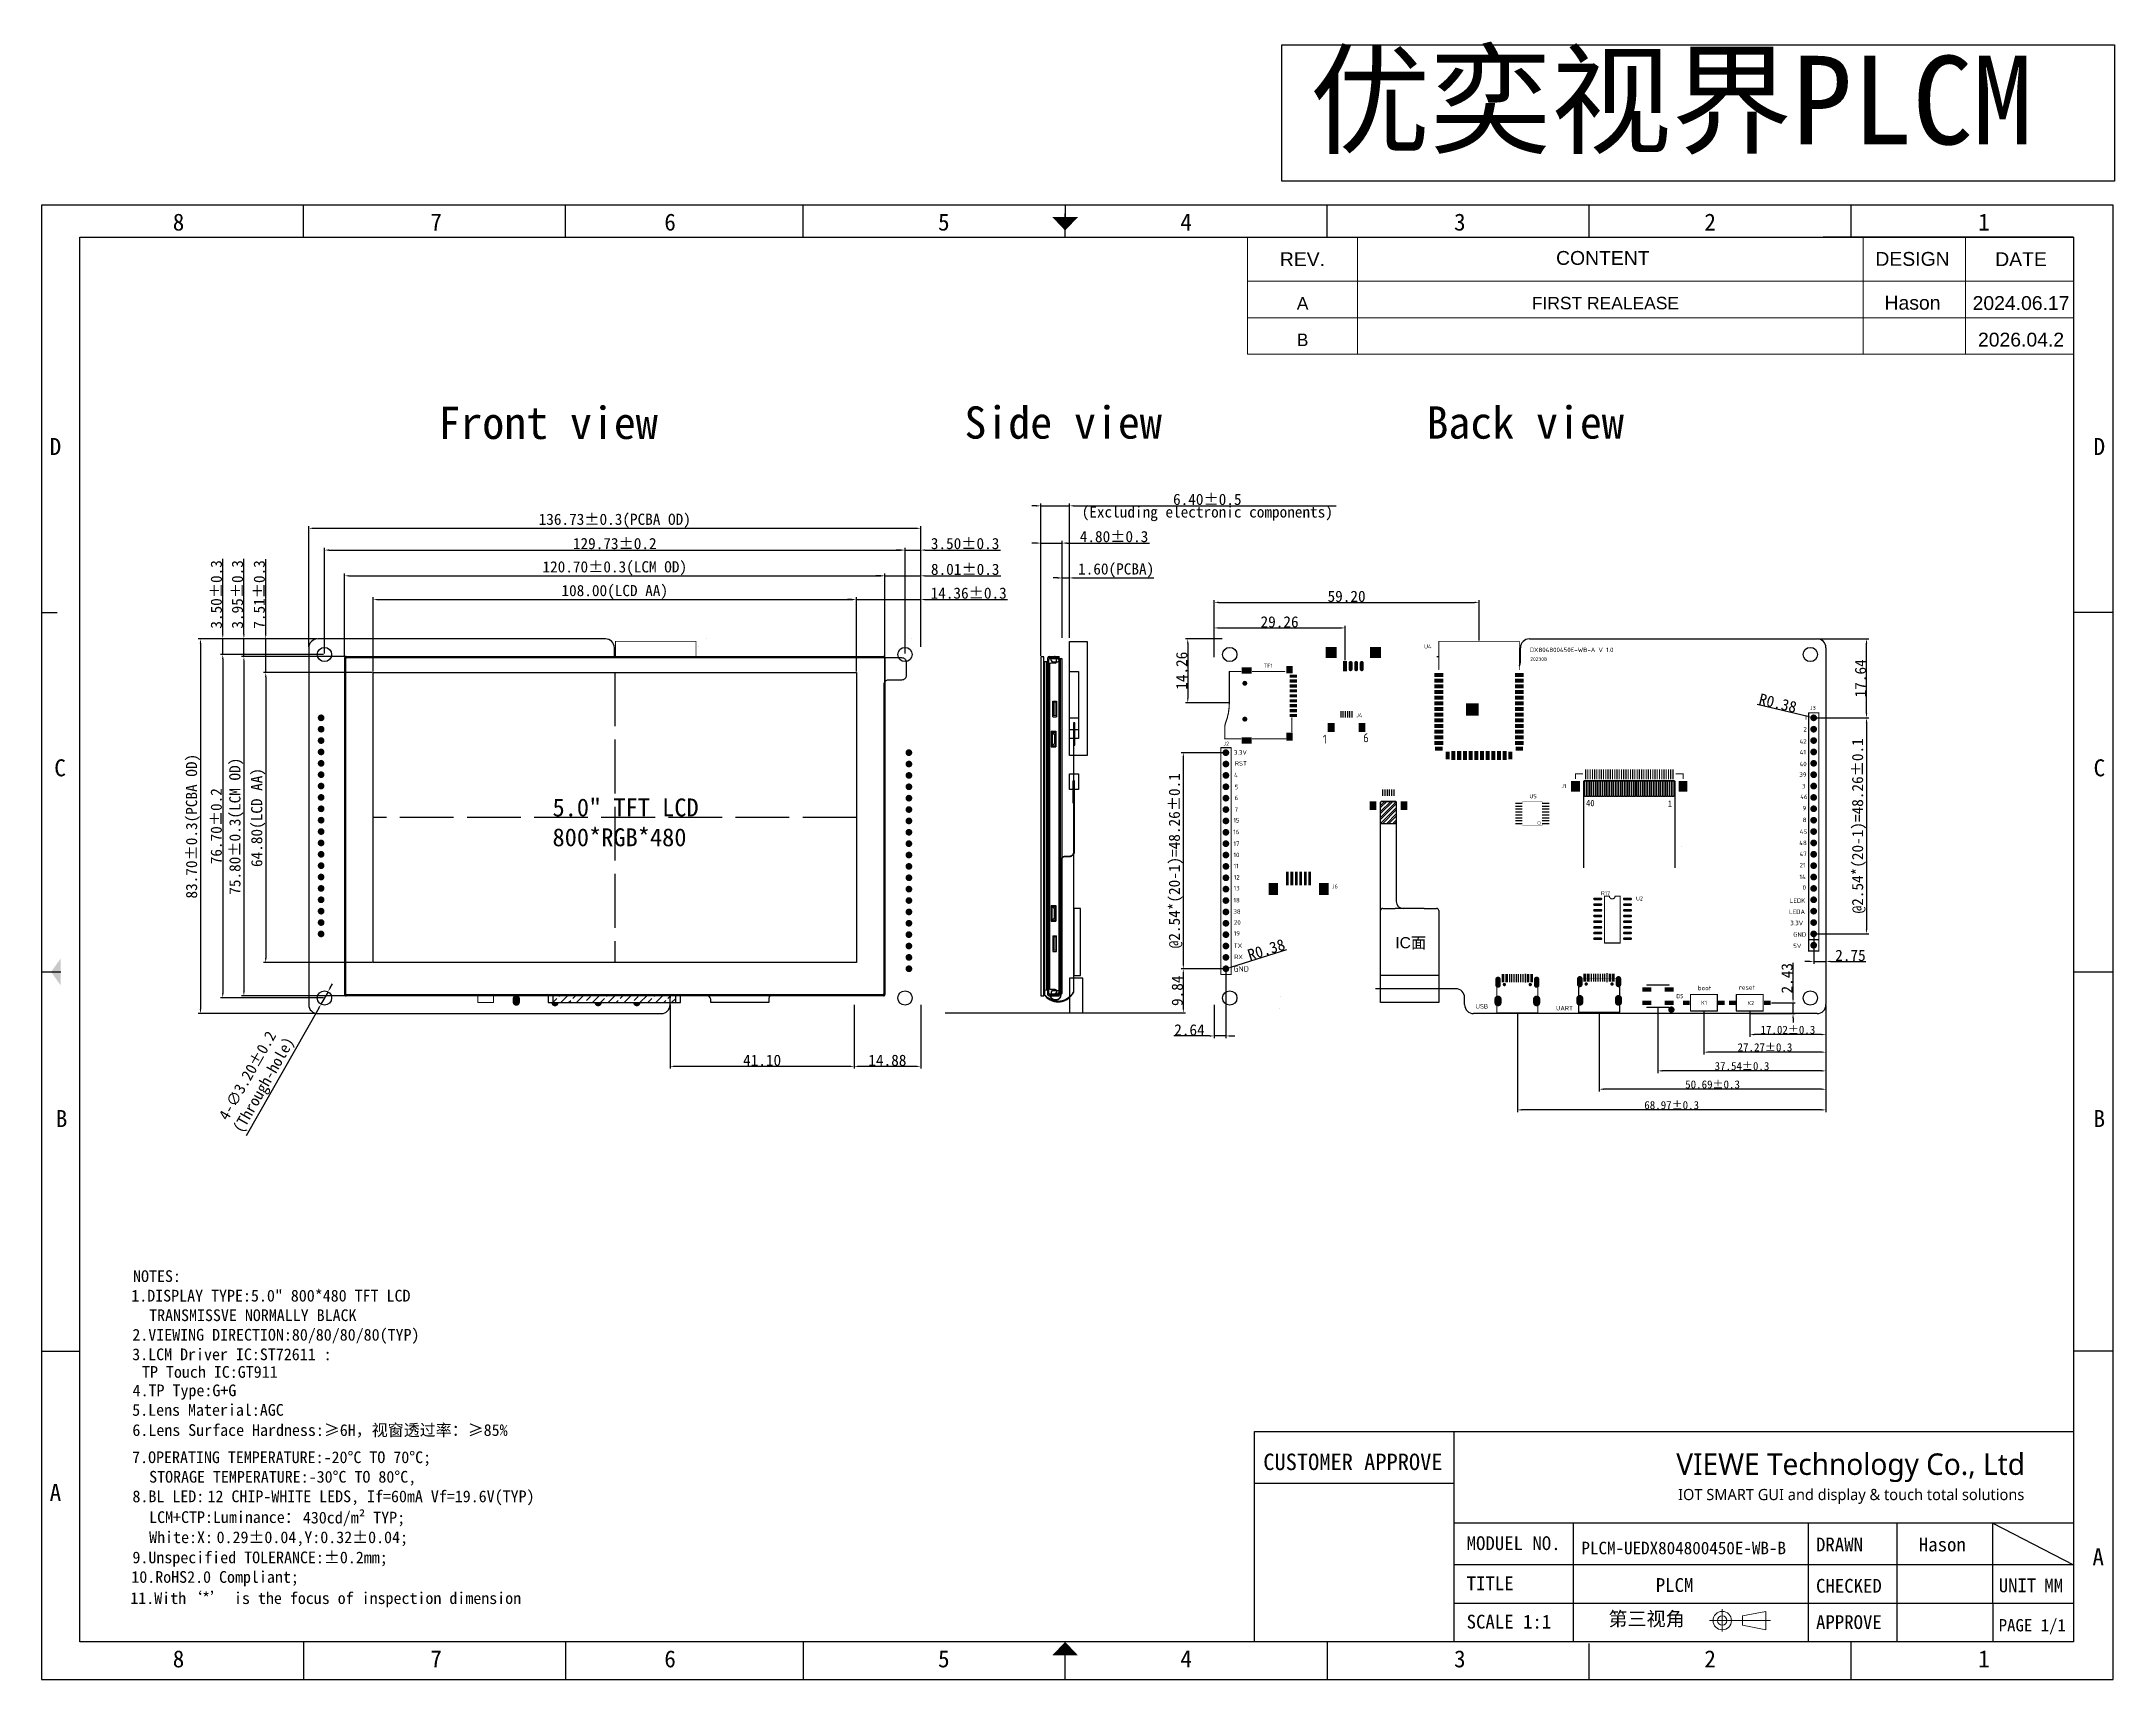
# Model space of a CAD drawing. Header units: millimetres. Extents: x 6806 to 7269, y 2421 to 2787.
import ezdxf
from ezdxf.enums import TextEntityAlignment as Align

# ---------------------------------------------------------------- set-up
doc = ezdxf.new("R2010")
doc.units = ezdxf.units.MM
doc.header["$LTSCALE"] = 0.1
doc.linetypes.add('ACAD_ISO02W100', pattern=[15, 12, -3])
for name, color, linetype in [('BOTTOMOVERLAY', 54, 'Continuous'), ('Dim', 3, 'Continuous'), ('dwg', 7, 'Continuous'), ('FPC', 11, 'Continuous'), ('KEEPOUTLAYER', 6, 'Continuous'), ('LENS', 6, 'Continuous'), ('MECHANICAL15', 56, 'Continuous'), ('MECHANICAL6', 56, 'Continuous'), ('MULTILAYER', 9, 'Continuous'), ('SENSOR', 1, 'Continuous'), ('Stiffener', 72, 'Continuous'), ('TopOverlay', 2, 'Continuous'), ('TopPaste', 8, 'Continuous'), ('保护膜', 4, 'Continuous')]:
    doc.layers.add(name, color=color, linetype=linetype)
for name, color, linetype, lineweight in [('HOU', 7, 'Continuous', 5), ('LCD', 4, 'Continuous', 15), ('标注', 3, 'Continuous', 13)]:
    doc.layers.add(name, color=color, linetype=linetype, lineweight=lineweight)
doc.styles.add('arial', font='arial.ttf')
doc.styles.get("Standard").update_dxf_attribs({"font": 'isocp2.shx'})
doc.styles.add('T', font='arial.ttf')
doc.styles.add('VIEW 2.5', font='', dxfattribs={"height": 2.5})
doc.styles.add('VIEW 4', font='', dxfattribs={"height": 4})
doc.styles.add('中文', font='')
doc.styles.add('宋体', font='', dxfattribs={"height": 2.5})
doc.styles.get('VIEW 2.5').set_extended_font_data('SimSun')
doc.styles.get('VIEW 4').set_extended_font_data('SimSun')
doc.styles.get('中文').set_extended_font_data('SimSun')
doc.styles.get('宋体').set_extended_font_data('SimSun')
doc.dimstyles.new('VIEW 2.5', dxfattribs={"dimtxt": 1, "dimasz": 1, "dimexe": 0.5, "dimexo": 0.2, "dimgap": 0.09, "dimtad": 1, "dimzin": 0, "dimdsep": 46, "dimtxsty": 'VIEW 2.5', "dimcen": 0.09, "dimclrd": 256, "dimclre": 256, "dimclrt": 256, "dimadec": 0, "dimazin": 0, "dimtp": 0.01, "dimtm": 0.01, "dimtfac": 0.6, "dimtmove": 0, "dimatfit": 0, "dimfxl": 1, "dimtolj": 1, "dimtzin": 0, "dimarcsym": 0})

# ---------------------------------------------------------------- blocks, each defined once
blk = doc.blocks.new('0_5X6_1')
at = {"layer": 'TopPaste'}
for points in [[(-1.09903, 5.098545), (-1.09903, 3.598548), (0.900971, 5.098545), (0.900971, 3.598548)], [(2.080303, 2.326343), (2.080303, 2.026343), (3.5803, 2.326343), (3.5803, 2.026343)], [(2.080367, 0.326423), (2.080367, 0.026424), (3.580364, 0.326423), (3.580364, 0.026424)], [(2.080374, 1.826417), (2.080374, 1.526418), (3.580371, 1.826417), (3.580371, 1.526418)], [(2.080374, 1.326418), (2.080374, 1.026419), (3.580371, 1.326418), (3.580371, 1.026419)], [(2.080374, 0.826419), (2.080374, 0.52642), (3.580371, 0.826419), (3.580371, 0.52642)], [(-1.09903, -1.813471), (-1.09903, -3.313468), (0.900971, -1.813471), (0.900971, -3.313468)], [(2.080367, -0.173581), (2.080367, -0.47358), (3.580364, -0.173581), (3.580364, -0.47358)]]:
    blk.add_solid(points, dxfattribs=at)
blk = doc.blocks.new('1_0X6_2')
at = {"layer": 'TopPaste'}
for points in [[(-0.004199, -2.918615), (0.5958, -2.918615), (-0.004199, 0.081374), (0.5958, 0.081374)], [(0.995799, -2.918615), (1.595798, -2.918615), (0.995799, 0.081374), (1.595798, 0.081374)], [(1.9958, -2.918612), (2.595799, -2.918612), (1.9958, 0.081382), (2.595799, 0.081382)], [(2.995798, -2.918612), (3.595797, -2.918612), (2.995798, 0.081382), (3.595797, 0.081382)], [(3.995798, -2.918612), (4.595797, -2.918612), (3.995798, 0.081382), (4.595797, 0.081382)], [(4.995799, -2.918612), (5.595798, -2.918612), (4.995799, 0.081382), (5.595798, 0.081382)], [(-3.903706, -5.085697), (-1.803705, -5.085697), (-3.903706, -2.385698), (-1.803705, -2.385698)], [(7.40075, -5.085697), (9.500751, -5.085697), (7.40075, -2.385698), (9.500751, -2.385698)]]:
    blk.add_solid(points, dxfattribs=at)
blk = doc.blocks.new('XPT2046_9')
at = {"layer": 'TopOverlay', "const_width": 0.0889}
for points in [[(-2.248898, 1.958409), (-2.248901, 2.109203)], [(2.151494, 2.109196), (-2.248901, 2.109203)], [(-2.247796, -3.0869), (-2.247798, -2.946098)], [(2.148195, -3.086898), (-2.247796, -3.0869)], [(2.148195, -2.958998), (2.148195, -3.086898)]]:
    blk.add_lwpolyline(points, dxfattribs=at)
at = {"layer": 'TopOverlay'}
for points, const_width in [([(-2.271126, 2.109203, 1), (-2.226676, 2.109203, 1)], 0.04445), ([(-2.271126, 2.109203, 1), (-2.226676, 2.109203, 1)], 0.04445), ([(-2.271123, 1.958409, 1), (-2.226673, 1.958409, 1)], 0.04445), ([(-1.232957, 1.631973, 1), (-1.895114, 1.631973, 1)], 0.08), ([(-1.915114, 1.631973, 1), (-1.875114, 1.631973, 1)], 0.04), ([(-1.252957, 1.631973, 1), (-1.212957, 1.631973, 1)], 0.04), ([(2.129269, 2.109196, 1), (2.173719, 2.109196, 1)], 0.04445), ([(-2.270023, -2.946098, 1), (-2.225573, -2.946098, 1)], 0.04445), ([(-2.270021, -3.0869, 1), (-2.225571, -3.0869, 1)], 0.04445), ([(-2.270021, -3.0869, 1), (-2.225571, -3.0869, 1)], 0.04445), ([(2.12597, -2.958998, 1), (2.17042, -2.958998, 1)], 0.04445), ([(2.12597, -3.086898, 1), (2.17042, -3.086898, 1)], 0.04445), ([(2.12597, -3.086898, 1), (2.17042, -3.086898, 1)], 0.04445)]:
    blk.add_lwpolyline(points, format="xyb", close=True, dxfattribs=dict(at, const_width=const_width))
at = {"layer": 'TopPaste'}
for points in [[(-2.248004, 1.936003), (-3.848001, 1.936003), (-2.248004, 1.636004), (-3.848001, 1.636004)], [(-2.248004, 1.286002), (-3.848001, 1.286002), (-2.248004, 0.986003), (-3.848001, 0.986003)], [(-2.248004, 0.636003), (-3.848001, 0.636003), (-2.248004, 0.336004), (-3.848001, 0.336004)], [(3.752898, 1.935287), (2.152901, 1.935287), (3.752898, 1.635288), (2.152901, 1.635288)], [(3.752898, 1.285291), (2.152901, 1.285291), (3.752898, 0.985291), (2.152901, 0.985291)], [(3.752898, 0.635287), (2.152901, 0.635287), (3.752898, 0.335288), (2.152901, 0.335288)], [(-2.248009, -1.964002), (-3.848006, -1.964002), (-2.248009, -2.264001), (-3.848006, -2.264001)], [(-2.248004, -0.663997), (-3.848001, -0.663997), (-2.248004, -0.963996), (-3.848001, -0.963996)], [(-2.248004, -1.313998), (-3.848001, -1.313998), (-2.248004, -1.613997), (-3.848001, -1.613997)], [(-2.248004, -2.613998), (-3.848001, -2.613998), (-2.248004, -2.913997), (-3.848001, -2.913997)], [(-2.248002, -0.013993), (-3.847998, -0.013993), (-2.248002, -0.313992), (-3.847998, -0.313992)], [(3.752898, -0.664713), (2.152901, -0.664713), (3.752898, -0.964712), (2.152901, -0.964712)], [(3.752898, -1.96471), (2.152901, -1.96471), (3.752898, -2.26471), (2.152901, -2.26471)], [(3.752898, -2.614714), (2.152901, -2.614714), (3.752898, -2.914713), (2.152901, -2.914713)], [(3.752901, -0.014709), (2.152904, -0.014709), (3.752901, -0.314709), (2.152904, -0.314709)], [(3.752901, -1.314709), (2.152904, -1.314709), (3.752901, -1.614708), (2.152904, -1.614708)]]:
    blk.add_solid(points, dxfattribs=at)
blk = doc.blocks.new('2_54_20_16')
at = {"layer": 'MULTILAYER', "const_width": 0.749999}
for points in [[(-0.375001, 0, 1), (0.375001, 0, 1)], [(2.164999, 0, 1), (2.915001, 0, 1)], [(4.704999, 0, 1), (5.455001, 0, 1)], [(7.244999, 0, 1), (7.995001, 0, 1)], [(9.784999, 0, 1), (10.535001, 0, 1)], [(12.324999, 0, 1), (13.075001, 0, 1)], [(14.864999, 0, 1), (15.615001, 0, 1)], [(17.404999, 0, 1), (18.155001, 0, 1)], [(19.944999, 0, 1), (20.695001, 0, 1)], [(22.484999, 0, 1), (23.235001, 0, 1)], [(25.024999, 0, 1), (25.775001, 0, 1)], [(27.564999, 0, 1), (28.315001, 0, 1)], [(30.104999, 0, 1), (30.855001, 0, 1)], [(32.644999, 0, 1), (33.395001, 0, 1)], [(35.184999, 0, 1), (35.935001, 0, 1)], [(37.724999, 0, 1), (38.475001, 0, 1)], [(40.264999, 0, 1), (41.015001, 0, 1)], [(42.804999, 0, 1), (43.555001, 0, 1)], [(45.344999, 0, 1), (46.095001, 0, 1)], [(47.884999, 0, 1), (48.635001, 0, 1)]]:
    blk.add_lwpolyline(points, format="xyb", close=True, dxfattribs=at)
at = {"layer": 'TopOverlay', "const_width": 0.254}
for points in [[(-1.1176, -1.1176), (-1.1176, 1.1684)], [(49.53, 1.1684), (-1.1176, 1.1684)], [(49.53, -1.0668), (49.53, 1.1684)], [(49.3776, -1.1176), (-1.1176, -1.1176)], [(49.4792, -1.1176), (49.3776, -1.1176)], [(49.4792, -1.1176), (49.53, -1.0668)]]:
    blk.add_lwpolyline(points, dxfattribs=at)
at = {"layer": 'TopOverlay', "const_width": 0.127}
for points in [[(-1.1811, 1.1684, 1), (-1.0541, 1.1684, 1)], [(-1.1811, 1.1684, 1), (-1.0541, 1.1684, 1)], [(49.4665, 1.1684, 1), (49.5935, 1.1684, 1)], [(49.4665, 1.1684, 1), (49.5935, 1.1684, 1)], [(-1.1811, -1.1176, 1), (-1.0541, -1.1176, 1)], [(-1.1811, -1.1176, 1), (-1.0541, -1.1176, 1)], [(49.3141, -1.1176, 1), (49.4411, -1.1176, 1)], [(49.3141, -1.1176, 1), (49.4411, -1.1176, 1)], [(49.4157, -1.1176, 1), (49.5427, -1.1176, 1)], [(49.4157, -1.1176, 1), (49.5427, -1.1176, 1)], [(49.4665, -1.0668, 1), (49.5935, -1.0668, 1)], [(49.4665, -1.0668, 1), (49.5935, -1.0668, 1)]]:
    blk.add_lwpolyline(points, format="xyb", close=True, dxfattribs=at)
blk = doc.blocks.new('5050_31')
at = {"layer": 'TopOverlay'}
for points, const_width in [([(-0.282128, 5.491419, 1), (-0.712429, 5.491419, 1)], 1.000001), ([(-0.962429, 5.491419, 1), (-0.46243, 5.491419, 1)], 0.499999), ([(-0.532127, 5.491419, 1), (-0.032128, 5.491419, 1)], 0.499999), ([(-0.06078, 4.991423, 1), (0.06622, 4.991423, 1)], 0.127), ([(0.939221, 4.991425, 1), (1.066221, 4.991425, 1)], 0.127), ([(0.939221, 4.99142, 1), (1.066221, 4.99142, 1)], 0.127), ([(4.939226, 4.99142, 1), (5.066226, 4.99142, 1)], 0.127), ([(-0.06078, -0.00858, 1), (0.06622, -0.00858, 1)], 0.127), ([(4.93922, -0.00858, 1), (5.066221, -0.00858, 1)], 0.127)]:
    blk.add_lwpolyline(points, format="xyb", close=True, dxfattribs=dict(at, const_width=const_width))
at = {"layer": 'TopOverlay', "const_width": 0.254}
for points in [[(5.002726, 4.99142), (0.00272, 4.991423)], [(1.002721, 4.991425), (1.002721, 4.99142)], [(5.00272, -0.00858), (0.00272, -0.00858)]]:
    blk.add_lwpolyline(points, dxfattribs=at)
at = {"layer": 'TopPaste'}
for points in [[(-0.99728, 3.49142), (1.002721, 3.49142), (-0.99728, 4.491418), (1.002721, 4.491418)], [(-0.99728, 0.491421), (1.002721, 0.491421), (-0.99728, 1.491419), (1.002721, 1.491419)], [(6.002721, 4.491419), (4.00272, 4.491418), (6.002721, 3.491421), (4.00272, 3.491421)], [(6.002721, 1.491419), (4.00272, 1.491419), (6.002721, 0.491421), (4.00272, 0.491421)]]:
    blk.add_solid(points, dxfattribs=at)
blk = doc.blocks.new('FPC0_5_40P_XJ_FGS1_40')
at = {"layer": 'TopOverlay', "const_width": 0.254}
for points in [[(-11.989913, 1.532372), (-10.437919, 1.532369)], [(-11.989913, 1.532372), (-11.98991, 0.492361)], [(10.488135, 1.532367), (12.040131, 1.532372)], [(12.040131, 0.492364), (12.040131, 1.532372)]]:
    blk.add_lwpolyline(points, dxfattribs=at)
at = {"layer": 'TopOverlay', "const_width": 0.127}
for points in [[(-12.053413, 1.532372, 1), (-11.926413, 1.532372, 1)], [(-12.053413, 1.532372, 1), (-11.926413, 1.532372, 1)], [(-12.05341, 0.492361, 1), (-11.92641, 0.492361, 1)], [(-10.501419, 1.532369, 1), (-10.374419, 1.532369, 1)], [(10.424635, 1.532367, 1), (10.551635, 1.532367, 1)], [(11.976631, 1.532372, 1), (12.103631, 1.532372, 1)], [(11.976631, 1.532372, 1), (12.103631, 1.532372, 1)], [(11.976631, 0.492364, 1), (12.103631, 0.492364, 1)]]:
    blk.add_lwpolyline(points, format="xyb", close=True, dxfattribs=at)
at = {"layer": 'TopPaste'}
for points in [[(-9.598797, 0.268369), (-9.598797, 2.518346), (-9.848794, 0.268369), (-9.848794, 2.518346)], [(-9.098669, 0.268491), (-9.098669, 2.518468), (-9.348666, 0.268491), (-9.348666, 2.518468)], [(-8.598794, 0.268407), (-8.598794, 2.518385), (-8.848791, 0.268407), (-8.848791, 2.518385)], [(-8.098673, 0.268402), (-8.098673, 2.51838), (-8.34867, 0.268402), (-8.34867, 2.51838)], [(-7.598794, 0.268369), (-7.598794, 2.518347), (-7.84879, 0.268369), (-7.84879, 2.518347)], [(-7.098668, 0.268486), (-7.098668, 2.518463), (-7.348664, 0.268486), (-7.348664, 2.518463)], [(-6.598796, 0.268369), (-6.598796, 2.518347), (-6.848793, 0.268369), (-6.848792, 2.518347)], [(-6.100704, 0.270043), (-6.100704, 2.52002), (-6.350701, 0.270043), (-6.350701, 2.52002)], [(-5.600832, 0.269916), (-5.600832, 2.519893), (-5.850829, 0.269916), (-5.850829, 2.519893)], [(-5.100706, 0.269928), (-5.100706, 2.519906), (-5.350703, 0.269928), (-5.350703, 2.519906)], [(-4.600829, 0.269921), (-4.600829, 2.519898), (-4.850826, 0.269921), (-4.850826, 2.519898)], [(-4.100711, 0.270043), (-4.100711, 2.52002), (-4.350708, 0.270043), (-4.350708, 2.52002)], [(-3.600844, 0.269918), (-3.600844, 2.519896), (-3.850841, 0.269918), (-3.850841, 2.519896)], [(-3.100713, 0.270043), (-3.100713, 2.52002), (-3.35071, 0.270043), (-3.35071, 2.52002)], [(-2.602873, 0.271437), (-2.602873, 2.521415), (-2.85287, 0.271437), (-2.85287, 2.521415)], [(-2.102749, 0.271452), (-2.102749, 2.52143), (-2.352746, 0.271452), (-2.352746, 2.52143)], [(-1.602875, 0.271455), (-1.602875, 2.521433), (-1.852872, 0.271455), (-1.852872, 2.521433)], [(-1.103005, 0.27145), (-1.103005, 2.521428), (-1.353002, 0.27145), (-1.353002, 2.521428)], [(-0.602877, 0.27145), (-0.602877, 2.521428), (-0.852874, 0.27145), (-0.852874, 2.521428)], [(-0.103005, 0.27145), (-0.103005, 2.521428), (-0.353002, 0.27145), (-0.353002, 2.521428)], [(0.397129, 0.271447), (0.397129, 2.521425), (0.147132, 0.271447), (0.147132, 2.521425)], [(0.896993, 0.27145), (0.896993, 2.521428), (0.646996, 0.27145), (0.646996, 2.521428)], [(1.397117, 0.271447), (1.397117, 2.521425), (1.14712, 0.271447), (1.14712, 2.521425)], [(1.896991, 0.27145), (1.896991, 2.521428), (1.646994, 0.27145), (1.646994, 2.521428)], [(2.39712, 0.271478), (2.39712, 2.521455), (2.147123, 0.271478), (2.147123, 2.521455)], [(2.896984, 0.27145), (2.896984, 2.521428), (2.646987, 0.27145), (2.646987, 2.521428)], [(3.397118, 0.27145), (3.397118, 2.521428), (3.147121, 0.27145), (3.147121, 2.521428)], [(3.896982, 0.27145), (3.896982, 2.521428), (3.646985, 0.27145), (3.646985, 2.521428)], [(4.397111, 0.27145), (4.397111, 2.521428), (4.147114, 0.27145), (4.147114, 2.521428)], [(4.896988, 0.27145), (4.896988, 2.521428), (4.646991, 0.27145), (4.646991, 2.521428)], [(5.397109, 0.271485), (5.397109, 2.521463), (5.147112, 0.271485), (5.147112, 2.521463)], [(5.896986, 0.27145), (5.896986, 2.521428), (5.646989, 0.27145), (5.646989, 2.521428)], [(6.397109, 0.27145), (6.397109, 2.521428), (6.147112, 0.27145), (6.147112, 2.521428)], [(6.896981, 0.271361), (6.896981, 2.521339), (6.646984, 0.271361), (6.646984, 2.521339)], [(7.397107, 0.27145), (7.397107, 2.521428), (7.14711, 0.27145), (7.14711, 2.521428)], [(7.896984, 0.271356), (7.896984, 2.521334), (7.646987, 0.271356), (7.646988, 2.521334)], [(8.397105, 0.27145), (8.397105, 2.521428), (8.147108, 0.27145), (8.147108, 2.521428)], [(8.896977, 0.271455), (8.896977, 2.521433), (8.64698, 0.271455), (8.64698, 2.521433)], [(9.397098, 0.27145), (9.397098, 2.521428), (9.147101, 0.27145), (9.147101, 2.521428)], [(9.899005, 0.27145), (9.899005, 2.521428), (9.649008, 0.27145), (9.649008, 2.521428)], [(-10.974896, -2.457072), (-10.974896, -0.057076), (-12.974892, -2.457072), (-12.974892, -0.057076)], [(13.025105, -2.457072), (13.025105, -0.057076), (11.025109, -2.457072), (11.025109, -0.057076)]]:
    blk.add_solid(points, dxfattribs=at)
blk = doc.blocks.new('KEY_41')
at = {"layer": 'TopOverlay', "const_width": 0.254}
for points in [[(-0.004308, 3.688964), (5.995703, 3.688964)], [(-0.004308, -0.011036), (-0.004308, 3.688964)], [(-0.004308, -0.011036), (5.995698, -0.011036)], [(5.995698, -0.011036), (5.995703, 3.688964)]]:
    blk.add_lwpolyline(points, dxfattribs=at)
at = {"layer": 'TopOverlay', "const_width": 0.127}
for points in [[(-0.067808, 3.688964, 1), (0.059192, 3.688964, 1)], [(-0.067808, 3.688964, 1), (0.059192, 3.688964, 1)], [(-0.067808, -0.011036, 1), (0.059192, -0.011036, 1)], [(-0.067808, -0.011036, 1), (0.059192, -0.011036, 1)], [(5.932198, -0.011036, 1), (6.059198, -0.011036, 1)], [(5.932198, -0.011036, 1), (6.059198, -0.011036, 1)], [(5.932203, 3.688964, 1), (6.059203, 3.688964, 1)], [(5.932203, 3.688964, 1), (6.059203, 3.688964, 1)]]:
    blk.add_lwpolyline(points, format="xyb", close=True, dxfattribs=at)
at = {"layer": 'TopPaste'}
for points in [[(-0.174302, 2.338956), (-1.674299, 2.338956), (-0.174302, 1.338958), (-1.674299, 1.338958)], [(7.64969, 2.338956), (6.149693, 2.338956), (7.64969, 1.338958), (6.149693, 1.338958)]]:
    blk.add_solid(points, dxfattribs=at)
blk = doc.blocks.new('KEY_42')
at = {"layer": 'TopOverlay', "const_width": 0.254}
for points in [[(-0.004308, 3.688964), (5.995703, 3.688964)], [(-0.004308, -0.011036), (-0.004308, 3.688964)], [(-0.004308, -0.011036), (5.995698, -0.011036)], [(5.995698, -0.011036), (5.995703, 3.688964)]]:
    blk.add_lwpolyline(points, dxfattribs=at)
at = {"layer": 'TopOverlay', "const_width": 0.127}
for points in [[(-0.067808, 3.688964, 1), (0.059192, 3.688964, 1)], [(-0.067808, 3.688964, 1), (0.059192, 3.688964, 1)], [(-0.067808, -0.011036, 1), (0.059192, -0.011036, 1)], [(-0.067808, -0.011036, 1), (0.059192, -0.011036, 1)], [(5.932198, -0.011036, 1), (6.059198, -0.011036, 1)], [(5.932198, -0.011036, 1), (6.059198, -0.011036, 1)], [(5.932203, 3.688964, 1), (6.059203, 3.688964, 1)], [(5.932203, 3.688964, 1), (6.059203, 3.688964, 1)]]:
    blk.add_lwpolyline(points, format="xyb", close=True, dxfattribs=at)
at = {"layer": 'TopPaste'}
for points in [[(-0.174302, 2.338956), (-1.674299, 2.338956), (-0.174302, 1.338958), (-1.674299, 1.338958)], [(7.64969, 2.338956), (6.149693, 2.338956), (7.64969, 1.338958), (6.149693, 1.338958)]]:
    blk.add_solid(points, dxfattribs=at)
blk = doc.blocks.new('TF_MICROSD_75')
at = {"layer": 'MULTILAYER', "const_width": 0.550012}
for points in [[(5.375077, 3.160624, 1), (5.925088, 3.160624, 1)], [(5.375074, -4.839358, 1), (5.925086, -4.839358, 1)]]:
    blk.add_lwpolyline(points, format="xyb", close=True, dxfattribs=at)
at = {"layer": 'TopOverlay', "const_width": 0.254}
for points in [[(-4.85746, 2.904617), (-4.857466, 6.003412)], [(3.93094, 7.552807), (-3.460468, 7.552814)], [(10.153934, 7.552814), (6.547142, 7.552809)], [(10.128529, 7.527407), (10.128517, 5.008489)], [(10.153934, 7.552814), (10.128529, 7.527407)], [(9.944511, 4.008595), (9.944506, 4.00859)], [(9.112534, -7.458588), (9.112501, -0.512463)], [(3.93094, -7.458593), (-3.257266, -7.458583)], [(9.112534, -7.458588), (6.547142, -7.458591)]]:
    blk.add_lwpolyline(points, dxfattribs=at)
at = {"layer": 'TopOverlay', "const_width": 0.127}
for points in [[(-4.920966, 6.003412, 1), (-4.793966, 6.003412, 1)], [(-3.523968, 7.552814, 1), (-3.396968, 7.552814, 1)], [(3.86744, 7.552807, 1), (3.99444, 7.552807, 1)], [(6.483642, 7.552809, 1), (6.610642, 7.552809, 1)], [(10.065009, 5.008484, 1), (10.192009, 5.008484, 1)], [(10.065017, 5.008489, 1), (10.192017, 5.008489, 1)], [(10.065029, 7.527407, 1), (10.192029, 7.527407, 1)], [(10.065029, 7.527407, 1), (10.192029, 7.527407, 1)], [(10.090434, 7.552814, 1), (10.217434, 7.552814, 1)], [(10.090434, 7.552814, 1), (10.217434, 7.552814, 1)], [(-4.92096, 2.904617, 1), (-4.79396, 2.904617, 1)], [(9.880199, 4.006461, 1), (10.007199, 4.006461, 1)], [(9.881006, 4.00859, 1), (10.008006, 4.00859, 1)], [(9.881011, 4.008595, 1), (10.008011, 4.008595, 1)], [(9.884616, 4.018039, 1), (10.011616, 4.018039, 1)], [(9.049001, -0.512463, 1), (9.176001, -0.512463, 1)], [(9.049012, -0.512534, 1), (9.176012, -0.512534, 1)], [(-3.320766, -7.458583, 1), (-3.193766, -7.458583, 1)], [(3.86744, -7.458593, 1), (3.99444, -7.458593, 1)], [(6.483642, -7.458591, 1), (6.610642, -7.458591, 1)], [(9.049034, -7.458588, 1), (9.176034, -7.458588, 1)], [(9.049034, -7.458588, 1), (9.176034, -7.458588, 1)]]:
    blk.add_lwpolyline(points, format="xyb", close=True, dxfattribs=at)
at = {"layer": 'TopOverlay', "const_width": 0.254}
for points in [[(10.128509, 5.008484, -0.091447), (9.943699, 4.006461)], [(9.112512, -0.512534, -0.091447), (9.948116, 4.018039)]]:
    blk.add_lwpolyline(points, format="xyb", dxfattribs=at)
at = {"layer": 'TopPaste'}
for points in [[(-3.649693, 6.160714), (-3.649693, 7.961574), (-5.049233, 6.160714), (-5.049233, 7.961574)], [(4.150312, 7.210854), (6.349952, 7.210854), (4.150312, 8.610394), (6.349952, 8.610394)], [(-6.002955, 2.010103), (-4.402755, 2.010103), (-6.002955, 2.711143), (-4.402755, 2.711143)], [(-6.002952, 0.9101), (-4.402752, 0.9101), (-6.002952, 1.61114), (-4.402752, 1.61114)], [(-6.002952, -0.189895), (-4.402752, -0.189895), (-6.002952, 0.511145), (-4.402752, 0.511145)], [(-6.00296, -4.589884), (-4.40276, -4.589884), (-6.00296, -3.888844), (-4.40276, -3.888844)], [(-6.002955, -3.489884), (-4.402755, -3.489884), (-6.002955, -2.788844), (-4.402755, -2.788844)], [(-6.002952, -1.289891), (-4.402752, -1.289891), (-6.002952, -0.588851), (-4.402752, -0.588851)], [(-6.002947, -2.389889), (-4.402747, -2.389889), (-6.002947, -1.688849), (-4.402747, -1.688849)], [(-6.002957, -5.689877), (-4.402757, -5.689877), (-6.002957, -4.988837), (-4.402757, -4.988837)], [(-6.002952, -6.78988), (-4.402752, -6.78988), (-6.002952, -6.08884), (-4.402752, -6.08884)], [(-3.650104, -8.689495), (-3.650104, -7.089295), (-5.049644, -8.689495), (-5.049644, -7.089295)], [(4.150312, -8.389165), (6.349952, -8.389165), (4.150312, -6.989625), (6.349952, -6.989625)]]:
    blk.add_solid(points, dxfattribs=at)
blk = doc.blocks.new('SOP16_76')
at = {"layer": 'TopOverlay', "const_width": 0.254}
for points in [[(-2.224402, -7.63033), (-2.224402, 2.854978)], [(-2.173587, 2.854978), (-1.132192, 2.85498)], [(0.137803, 2.85498), (1.2554, 2.849895)], [(1.280808, 2.829578), (1.285888, -7.630333)], [(-2.224402, -7.63033), (1.285888, -7.630333)]]:
    blk.add_lwpolyline(points, dxfattribs=at)
at = {"layer": 'TopOverlay', "const_width": 0.127}
for points in [[(-2.287902, 2.854978, 1), (-2.160902, 2.854978, 1)], [(-2.237087, 2.854978, 1), (-2.110087, 2.854978, 1)], [(-1.195695, 2.85498, 1), (-1.068695, 2.85498, 1)], [(-1.195692, 2.85498, 1), (-1.068692, 2.85498, 1)], [(0.074303, 2.85498, 1), (0.201303, 2.85498, 1)], [(0.074305, 2.85498, 1), (0.201305, 2.85498, 1)], [(1.1919, 2.849895, 1), (1.3189, 2.849895, 1)], [(1.217308, 2.829578, 1), (1.344308, 2.829578, 1)], [(-2.287902, -7.63033, 1), (-2.160902, -7.63033, 1)], [(-2.287902, -7.63033, 1), (-2.160902, -7.63033, 1)], [(1.222388, -7.630333, 1), (1.349388, -7.630333, 1)], [(1.222388, -7.630333, 1), (1.349388, -7.630333, 1)]]:
    blk.add_lwpolyline(points, format="xyb", close=True, dxfattribs=at)
at = {"layer": 'TopOverlay', "const_width": 0.254}
blk.add_lwpolyline([(0.137805, 2.85498, -1), (-1.132195, 2.85498)], format="xyb", dxfattribs=at)
at = {"layer": 'TopPaste', "const_width": 0.6096}
for points in [[(-3.037195, 0.949983), (-4.459595, 0.949983)], [(-3.037192, 2.219983), (-4.459592, 2.219983)], [(3.617595, 2.21999), (2.195195, 2.21999)], [(3.617598, 0.949985), (2.195198, 0.949985)], [(-3.037195, -2.860017), (-4.459595, -2.860017)], [(-3.037192, -1.590017), (-4.459592, -1.590017)], [(-3.037192, -4.13002), (-4.459592, -4.13002)], [(-3.037187, -0.32002), (-4.459587, -0.32002)], [(3.617595, -4.13001), (2.195195, -4.13001)], [(3.617598, -0.320012), (2.195198, -0.320012)], [(3.617598, -1.59001), (2.195198, -1.59001)], [(3.617598, -2.860012), (2.195198, -2.860012)], [(-3.037192, -5.400015), (-4.459592, -5.400015)], [(-3.037187, -6.670022), (-4.459587, -6.670022)], [(3.617598, -5.400015), (2.195198, -5.400015)], [(3.617598, -6.670012), (2.195198, -6.670012)]]:
    blk.add_lwpolyline(points, dxfattribs=at)
at = {"layer": 'TopPaste', "const_width": 0.3048}
for points in [[(-4.611995, 0.949983, 1), (-4.307195, 0.949983, 1)], [(-4.611992, 2.219983, 1), (-4.307192, 2.219983, 1)], [(-3.189595, 0.949983, 1), (-2.884795, 0.949983, 1)], [(-3.189592, 2.219983, 1), (-2.884792, 2.219983, 1)], [(2.042795, 2.21999, 1), (2.347595, 2.21999, 1)], [(2.042798, 0.949985, 1), (2.347598, 0.949985, 1)], [(3.465195, 2.21999, 1), (3.769995, 2.21999, 1)], [(3.465198, 0.949985, 1), (3.769998, 0.949985, 1)], [(-4.611995, -2.860017, 1), (-4.307195, -2.860017, 1)], [(-4.611992, -1.590017, 1), (-4.307192, -1.590017, 1)], [(-4.611992, -4.13002, 1), (-4.307192, -4.13002, 1)], [(-4.611987, -0.32002, 1), (-4.307187, -0.32002, 1)], [(-3.189595, -2.860017, 1), (-2.884795, -2.860017, 1)], [(-3.189592, -1.590017, 1), (-2.884792, -1.590017, 1)], [(-3.189592, -4.13002, 1), (-2.884792, -4.13002, 1)], [(-3.189587, -0.32002, 1), (-2.884787, -0.32002, 1)], [(2.042795, -4.13001, 1), (2.347595, -4.13001, 1)], [(2.042798, -0.320012, 1), (2.347598, -0.320012, 1)], [(2.042798, -1.59001, 1), (2.347598, -1.59001, 1)], [(2.042798, -2.860012, 1), (2.347598, -2.860012, 1)], [(3.465195, -4.13001, 1), (3.769995, -4.13001, 1)], [(3.465198, -0.320012, 1), (3.769998, -0.320012, 1)], [(3.465198, -1.59001, 1), (3.769998, -1.59001, 1)], [(3.465198, -2.860012, 1), (3.769998, -2.860012, 1)], [(-4.611992, -5.400015, 1), (-4.307192, -5.400015, 1)], [(-4.611987, -6.670022, 1), (-4.307187, -6.670022, 1)], [(-3.189592, -5.400015, 1), (-2.884792, -5.400015, 1)], [(-3.189587, -6.670022, 1), (-2.884787, -6.670022, 1)], [(2.042798, -5.400015, 1), (2.347598, -5.400015, 1)], [(2.042798, -6.670012, 1), (2.347598, -6.670012, 1)], [(3.465198, -5.400015, 1), (3.769998, -5.400015, 1)], [(3.465198, -6.670012, 1), (3.769998, -6.670012, 1)]]:
    blk.add_lwpolyline(points, format="xyb", close=True, dxfattribs=at)
blk = doc.blocks.new('S3_W_78')
at = {"layer": 'MULTILAYER'}
blk.add_solid([(6.045446, 8.85539), (8.845446, 8.85539), (6.045446, 11.655389), (8.845446, 11.655389)], dxfattribs=at)
at = {"layer": 'TopOverlay', "const_width": 0.199901}
for points in [[(-0.049599, 19.163264), (-0.049599, 25.464465)], [(-0.049599, 25.464465), (17.950391, 25.464404)], [(17.950391, 19.163203), (17.950391, 25.464404)]]:
    blk.add_lwpolyline(points, dxfattribs=at)
at = {"layer": 'TopOverlay', "const_width": 0.099949}
for points in [[(-0.099573, 25.464465, 1), (0.000376, 25.464465, 1)], [(-0.099573, 25.464465, 1), (0.000376, 25.464465, 1)], [(17.900416, 25.464404, 1), (18.000365, 25.464404, 1)], [(17.900416, 25.464404, 1), (18.000365, 25.464404, 1)], [(-0.099573, 19.163264, 1), (0.000376, 19.163264, 1)], [(17.900416, 19.163203, 1), (18.000365, 19.163203, 1)]]:
    blk.add_lwpolyline(points, format="xyb", close=True, dxfattribs=at)
at = {"layer": 'TopPaste'}
for points in [[(-1.049655, 17.52444), (0.950346, 17.52444), (-1.049655, 18.424439), (0.950346, 18.424439)], [(-1.049655, 13.71443), (0.950346, 13.71443), (-1.049655, 14.614428), (0.950346, 14.614428)], [(-1.049625, 14.984425), (0.950377, 14.984425), (-1.049625, 15.884423), (0.950377, 15.884423)], [(-1.049599, 16.254463), (0.950402, 16.254463), (-1.049599, 17.154462), (0.950402, 17.154462)], [(18.950361, 14.614416), (16.95036, 14.614416), (18.950361, 13.714418), (16.95036, 13.714418)], [(18.950379, 18.424426), (16.950378, 18.424426), (18.950379, 17.524428), (16.950378, 17.524428)], [(18.950379, 15.884436), (16.950378, 15.884436), (18.950379, 14.984438), (16.950378, 14.984438)], [(18.950391, 17.154401), (16.95039, 17.154401), (18.950391, 16.254402), (16.95039, 16.254402)], [(-1.049642, 9.90442), (0.950359, 9.90442), (-1.049642, 10.804418), (0.950359, 10.804418)], [(-1.049625, 12.444435), (0.950377, 12.444435), (-1.049625, 13.344434), (0.950377, 13.344434)], [(-1.049625, 11.174433), (0.950377, 11.174433), (-1.049625, 12.074431), (0.950377, 12.074431)], [(-1.049581, 8.634461), (0.95042, 8.634461), (-1.049581, 9.534459), (0.95042, 9.534459)], [(18.950379, 13.344421), (16.950378, 13.344421), (18.950379, 12.444423), (16.950378, 12.444423)], [(18.950379, 10.804423), (16.950378, 10.804423), (18.950379, 9.904425), (16.950378, 9.904425)], [(18.950379, 9.534428), (16.950378, 9.534428), (18.950379, 8.63443), (16.950378, 8.63443)], [(18.950422, 12.074461), (16.950421, 12.074461), (18.950422, 11.174463), (16.950421, 11.174463)], [(-1.049642, 6.09441), (0.950359, 6.09441), (-1.049642, 6.994408), (0.950359, 6.994408)], [(-1.049625, 4.824415), (0.950377, 4.824415), (-1.049625, 5.724413), (0.950377, 5.724413)], [(-1.049599, 7.364466), (0.950402, 7.364466), (-1.049599, 8.264464), (0.950402, 8.264464)], [(18.950379, 8.264416), (16.950378, 8.264416), (18.950379, 7.364418), (16.950378, 7.364418)], [(18.950379, 5.724418), (16.950378, 5.724418), (18.950379, 4.82442), (16.950378, 4.82442)], [(18.950422, 6.994456), (16.950421, 6.994456), (18.950422, 6.094458), (16.950421, 6.094458)], [(-1.049655, 3.554438), (0.950346, 3.554438), (-1.049655, 4.454436), (0.950346, 4.454436)], [(-1.049642, 2.284418), (0.950359, 2.284418), (-1.049642, 3.184416), (0.950359, 3.184416)], [(-0.89964, 1.014423), (0.800357, 1.014423), (-0.89964, 1.914421), (0.800357, 1.914421)], [(2.415416, -0.885538), (2.415416, 0.814459), (1.515417, -0.885538), (1.515417, 0.814459)], [(3.68541, -1.03554), (3.68541, 0.964461), (2.785412, -1.03554), (2.785412, 0.964461)], [(4.955405, -1.03554), (4.955405, 0.964461), (4.055407, -1.03554), (4.055407, 0.964461)], [(6.225413, -1.035553), (6.225413, 0.964448), (5.325415, -1.035553), (5.325415, 0.964448)], [(7.495408, -1.035553), (7.495408, 0.964448), (6.59541, -1.035553), (6.59541, 0.964448)], [(8.765416, -1.03554), (8.765416, 0.964461), (7.865417, -1.03554), (7.865417, 0.964461)], [(10.03541, -1.03554), (10.03541, 0.964461), (9.135412, -1.03554), (9.135412, 0.964461)], [(11.305418, -1.035545), (11.305418, 0.964456), (10.40542, -1.035545), (10.40542, 0.964456)], [(12.575365, -1.035583), (12.575365, 0.964418), (11.675367, -1.035583), (11.675367, 0.964418)], [(13.845403, -1.03554), (13.845403, 0.964461), (12.945405, -1.03554), (12.945405, 0.964461)], [(15.115428, -1.035545), (15.115428, 0.964456), (14.21543, -1.035545), (14.21543, 0.964456)], [(16.385375, -0.885581), (16.385375, 0.814415), (15.485377, -0.885581), (15.485377, 0.814415)], [(18.950379, 4.454423), (16.950378, 4.454423), (18.950379, 3.554425), (16.950378, 3.554425)], [(18.950391, 3.184398), (16.95039, 3.184398), (18.950391, 2.2844), (16.95039, 2.2844)], [(18.800394, 1.914408), (17.100398, 1.914408), (18.800394, 1.01441), (17.100398, 1.01441)]]:
    blk.add_solid(points, dxfattribs=at)
blk = doc.blocks.new('USB_C_SMD_KH_TYPE_C_16P_80')
at = {"layer": 'MECHANICAL15', "const_width": 0.0508}
for points in [[(-4.479638, 2.471235), (4.460349, 2.471235)], [(-4.479638, -5.078763), (-4.479638, 2.471235)], [(4.460349, -5.078763), (4.460349, 2.471235)], [(-4.479638, -5.078763), (4.460349, -5.078763)]]:
    blk.add_lwpolyline(points, dxfattribs=at)
at = {"layer": 'MECHANICAL15', "const_width": 0.0254}
for points in [[(-4.492338, 2.471235, 1), (-4.466938, 2.471235, 1)], [(-4.492338, 2.471235, 1), (-4.466938, 2.471235, 1)], [(4.447649, 2.471235, 1), (4.473049, 2.471235, 1)], [(4.447649, 2.471235, 1), (4.473049, 2.471235, 1)], [(-4.492338, -5.078763, 1), (-4.466938, -5.078763, 1)], [(-4.492338, -5.078763, 1), (-4.466938, -5.078763, 1)], [(4.447649, -5.078763, 1), (4.473049, -5.078763, 1)], [(4.447649, -5.078763, 1), (4.473049, -5.078763, 1)]]:
    blk.add_lwpolyline(points, format="xyb", close=True, dxfattribs=at)
at = {"layer": 'MECHANICAL6'}
for points, const_width in [([(-2.774663, 1.236287, 1), (-3.024599, 1.236287, 1)], 0.250012), ([(-3.087101, 1.236287, 1), (-2.962097, 1.236287, 1)], 0.125006), ([(-2.837165, 1.236287, 1), (-2.712161, 1.236287, 1)], 0.125006), ([(3.005361, 1.236287, 1), (2.755425, 1.236287, 1)], 0.250012), ([(2.692923, 1.236287, 1), (2.817927, 1.236287, 1)], 0.125006), ([(2.942859, 1.236287, 1), (3.067863, 1.236287, 1)], 0.125006)]:
    blk.add_lwpolyline(points, format="xyb", close=True, dxfattribs=dict(at, const_width=const_width))
at = {"layer": 'MULTILAYER'}
for points, const_width in [([(-4.329676, 2.403851), (-4.329676, 1.129254)], 1.2254), ([(4.310494, 2.403851), (4.310494, 1.129254)], 1.2254), ([(-4.329679, -2.013621), (-4.329679, -2.813619)], 1.599999), ([(4.310489, -2.013621), (4.310489, -2.813619)], 1.599999)]:
    blk.add_lwpolyline(points, dxfattribs=dict(at, const_width=const_width))
for points, const_width in [([(-4.636026, 2.403851, 1), (-4.023327, 2.403851, 1)], 0.612699), ([(-4.636026, 1.129254, 1), (-4.023327, 1.129254, 1)], 0.612699), ([(-3.089217, 1.235613, 1), (-2.714216, 1.235613, 1)], 0.375001), ([(2.687582, 1.232413, 1), (3.062582, 1.232413, 1)], 0.375001), ([(4.004145, 2.403851, 1), (4.616844, 2.403851, 1)], 0.612699), ([(4.004145, 1.129254, 1), (4.616844, 1.129254, 1)], 0.612699), ([(-4.729678, -2.013621, 1), (-3.92968, -2.013621, 1)], 0.799998), ([(-4.729678, -2.813619, 1), (-3.92968, -2.813619, 1)], 0.799998), ([(3.91049, -2.013621, 1), (4.710488, -2.013621, 1)], 0.799998), ([(3.91049, -2.813619, 1), (4.710488, -2.813619, 1)], 0.799998)]:
    blk.add_lwpolyline(points, format="xyb", close=True, dxfattribs=dict(at, const_width=const_width))
at = {"layer": 'TopOverlay', "const_width": 0.254}
for points in [[(-4.581644, -1.321874), (-4.581644, 0.574413)], [(4.562356, -1.321874), (4.562356, 0.574413)], [(-4.581644, -5.078738), (-4.581644, -3.505665)], [(4.562356, -5.078738), (4.562356, -3.505665)], [(-4.581644, -5.078738), (4.562356, -5.078738)]]:
    blk.add_lwpolyline(points, dxfattribs=at)
at = {"layer": 'TopOverlay', "const_width": 0.127}
for points in [[(-4.645144, 0.574413, 1), (-4.518144, 0.574413, 1)], [(4.498856, 0.574413, 1), (4.625856, 0.574413, 1)], [(-4.645144, -1.321874, 1), (-4.518144, -1.321874, 1)], [(-4.645144, -3.505665, 1), (-4.518144, -3.505665, 1)], [(4.498856, -1.321874, 1), (4.625856, -1.321874, 1)], [(4.498856, -3.505665, 1), (4.625856, -3.505665, 1)], [(-4.645144, -5.078738, 1), (-4.518144, -5.078738, 1)], [(-4.645144, -5.078738, 1), (-4.518144, -5.078738, 1)], [(4.498856, -5.078738, 1), (4.625856, -5.078738, 1)], [(4.498856, -5.078738, 1), (4.625856, -5.078738, 1)]]:
    blk.add_lwpolyline(points, format="xyb", close=True, dxfattribs=at)
at = {"layer": 'TopPaste'}
for points in [[(-3.50963, 1.766369), (-3.20963, 1.766369), (-3.50963, 3.566366), (-3.20963, 3.566366)], [(-3.209648, 1.766369), (-2.909649, 1.766369), (-3.209648, 3.566366), (-2.909649, 3.566366)], [(-2.70953, 1.766369), (-2.40953, 1.766369), (-2.70953, 3.566366), (-2.40953, 3.566366)], [(-2.409551, 1.766369), (-2.109551, 1.766369), (-2.409551, 3.566366), (-2.109551, 3.566366)], [(-1.909679, 1.766369), (-1.609679, 1.766369), (-1.909679, 3.566366), (-1.609679, 3.566366)], [(-1.409553, 1.766369), (-1.109553, 1.766369), (-1.409553, 3.566366), (-1.109553, 3.566366)], [(-0.909668, 1.766372), (-0.609669, 1.766372), (-0.909668, 3.566368), (-0.609669, 3.566368)], [(-0.409567, 1.766372), (-0.109568, 1.766372), (-0.409567, 3.566368), (-0.109568, 3.566368)], [(0.09033, 1.766372), (0.390329, 1.766372), (0.09033, 3.566368), (0.390329, 3.566368)], [(0.590431, 1.766372), (0.89043, 1.766372), (0.590431, 3.566368), (0.89043, 3.566368)], [(1.090061, 1.766369), (1.390061, 1.766369), (1.090061, 3.566366), (1.390061, 3.566366)], [(1.590441, 1.648069), (1.890441, 1.648069), (1.590441, 3.684666), (1.890441, 3.684666)], [(2.090311, 1.766369), (2.39031, 1.766369), (2.090311, 3.566366), (2.39031, 3.566366)], [(2.390541, 1.766369), (2.690541, 1.766369), (2.390541, 3.566366), (2.690541, 3.566366)], [(2.890413, 1.766369), (3.190413, 1.766369), (2.890413, 3.566366), (3.190413, 3.566366)], [(3.190387, 1.766369), (3.490387, 1.766369), (3.190387, 3.566366), (3.490387, 3.566366)]]:
    blk.add_solid(points, dxfattribs=at)
blk = doc.blocks.new('USB_C_SMD_KH_TYPE_C_16P_81')
at = {"layer": 'MECHANICAL15', "const_width": 0.0508}
for points in [[(-4.479638, 2.471235), (4.460349, 2.471235)], [(-4.479638, -5.078763), (-4.479638, 2.471235)], [(4.460349, -5.078763), (4.460349, 2.471235)], [(-4.479638, -5.078763), (4.460349, -5.078763)]]:
    blk.add_lwpolyline(points, dxfattribs=at)
at = {"layer": 'MECHANICAL15', "const_width": 0.0254}
for points in [[(-4.492338, 2.471235, 1), (-4.466938, 2.471235, 1)], [(-4.492338, 2.471235, 1), (-4.466938, 2.471235, 1)], [(4.447649, 2.471235, 1), (4.473049, 2.471235, 1)], [(4.447649, 2.471235, 1), (4.473049, 2.471235, 1)], [(-4.492338, -5.078763, 1), (-4.466938, -5.078763, 1)], [(-4.492338, -5.078763, 1), (-4.466938, -5.078763, 1)], [(4.447649, -5.078763, 1), (4.473049, -5.078763, 1)], [(4.447649, -5.078763, 1), (4.473049, -5.078763, 1)]]:
    blk.add_lwpolyline(points, format="xyb", close=True, dxfattribs=at)
at = {"layer": 'MECHANICAL6'}
for points, const_width in [([(-2.774663, 1.236287, 1), (-3.024599, 1.236287, 1)], 0.250012), ([(-3.087101, 1.236287, 1), (-2.962097, 1.236287, 1)], 0.125006), ([(-2.837165, 1.236287, 1), (-2.712161, 1.236287, 1)], 0.125006), ([(3.005361, 1.236287, 1), (2.755425, 1.236287, 1)], 0.250012), ([(2.692923, 1.236287, 1), (2.817927, 1.236287, 1)], 0.125006), ([(2.942859, 1.236287, 1), (3.067863, 1.236287, 1)], 0.125006)]:
    blk.add_lwpolyline(points, format="xyb", close=True, dxfattribs=dict(at, const_width=const_width))
at = {"layer": 'MULTILAYER'}
for points, const_width in [([(-4.329676, 2.403851), (-4.329676, 1.129254)], 1.2254), ([(4.310494, 2.403851), (4.310494, 1.129254)], 1.2254), ([(-4.329679, -2.013621), (-4.329679, -2.813619)], 1.599999), ([(4.310489, -2.013621), (4.310489, -2.813619)], 1.599999)]:
    blk.add_lwpolyline(points, dxfattribs=dict(at, const_width=const_width))
for points, const_width in [([(-4.636026, 2.403851, 1), (-4.023327, 2.403851, 1)], 0.612699), ([(-4.636026, 1.129254, 1), (-4.023327, 1.129254, 1)], 0.612699), ([(-3.089217, 1.235613, 1), (-2.714216, 1.235613, 1)], 0.375001), ([(2.687582, 1.232413, 1), (3.062582, 1.232413, 1)], 0.375001), ([(4.004145, 2.403851, 1), (4.616844, 2.403851, 1)], 0.612699), ([(4.004145, 1.129254, 1), (4.616844, 1.129254, 1)], 0.612699), ([(-4.729678, -2.013621, 1), (-3.92968, -2.013621, 1)], 0.799998), ([(-4.729678, -2.813619, 1), (-3.92968, -2.813619, 1)], 0.799998), ([(3.91049, -2.013621, 1), (4.710488, -2.013621, 1)], 0.799998), ([(3.91049, -2.813619, 1), (4.710488, -2.813619, 1)], 0.799998)]:
    blk.add_lwpolyline(points, format="xyb", close=True, dxfattribs=dict(at, const_width=const_width))
at = {"layer": 'TopOverlay', "const_width": 0.254}
for points in [[(-4.581644, -1.321874), (-4.581644, 0.574413)], [(4.562356, -1.321874), (4.562356, 0.574413)], [(-4.581644, -5.078738), (-4.581644, -3.505665)], [(4.562356, -5.078738), (4.562356, -3.505665)], [(-4.581644, -5.078738), (4.562356, -5.078738)]]:
    blk.add_lwpolyline(points, dxfattribs=at)
at = {"layer": 'TopOverlay', "const_width": 0.127}
for points in [[(-4.645144, 0.574413, 1), (-4.518144, 0.574413, 1)], [(4.498856, 0.574413, 1), (4.625856, 0.574413, 1)], [(-4.645144, -1.321874, 1), (-4.518144, -1.321874, 1)], [(-4.645144, -3.505665, 1), (-4.518144, -3.505665, 1)], [(4.498856, -1.321874, 1), (4.625856, -1.321874, 1)], [(4.498856, -3.505665, 1), (4.625856, -3.505665, 1)], [(-4.645144, -5.078738, 1), (-4.518144, -5.078738, 1)], [(-4.645144, -5.078738, 1), (-4.518144, -5.078738, 1)], [(4.498856, -5.078738, 1), (4.625856, -5.078738, 1)], [(4.498856, -5.078738, 1), (4.625856, -5.078738, 1)]]:
    blk.add_lwpolyline(points, format="xyb", close=True, dxfattribs=at)
at = {"layer": 'TopPaste'}
for points in [[(-3.50963, 1.766369), (-3.20963, 1.766369), (-3.50963, 3.566366), (-3.20963, 3.566366)], [(-3.209648, 1.766369), (-2.909649, 1.766369), (-3.209648, 3.566366), (-2.909649, 3.566366)], [(-2.70953, 1.766369), (-2.40953, 1.766369), (-2.70953, 3.566366), (-2.40953, 3.566366)], [(-2.409551, 1.766369), (-2.109551, 1.766369), (-2.409551, 3.566366), (-2.109551, 3.566366)], [(-1.909679, 1.766369), (-1.609679, 1.766369), (-1.909679, 3.566366), (-1.609679, 3.566366)], [(-1.409553, 1.766369), (-1.109553, 1.766369), (-1.409553, 3.566366), (-1.109553, 3.566366)], [(-0.909668, 1.766372), (-0.609669, 1.766372), (-0.909668, 3.566368), (-0.609669, 3.566368)], [(-0.409567, 1.766372), (-0.109568, 1.766372), (-0.409567, 3.566368), (-0.109568, 3.566368)], [(0.09033, 1.766372), (0.390329, 1.766372), (0.09033, 3.566368), (0.390329, 3.566368)], [(0.590431, 1.766372), (0.89043, 1.766372), (0.590431, 3.566368), (0.89043, 3.566368)], [(1.090061, 1.766369), (1.390061, 1.766369), (1.090061, 3.566366), (1.390061, 3.566366)], [(1.590441, 1.648069), (1.890441, 1.648069), (1.590441, 3.684666), (1.890441, 3.684666)], [(2.090311, 1.766369), (2.39031, 1.766369), (2.090311, 3.566366), (2.39031, 3.566366)], [(2.390541, 1.766369), (2.690541, 1.766369), (2.390541, 3.566366), (2.690541, 3.566366)], [(2.890413, 1.766369), (3.190413, 1.766369), (2.890413, 3.566366), (3.190413, 3.566366)], [(3.190387, 1.766369), (3.490387, 1.766369), (3.190387, 3.566366), (3.490387, 3.566366)]]:
    blk.add_solid(points, dxfattribs=at)
blk = doc.blocks.new('THT')
at = {"color": 2, "linetype": 'Continuous'}
for p, q in [((7072.43, 2487.68), (7072.43, 2562.93)), ((7072.73, 2563.23), (7074.98, 2563.23)), ((7073.23, 2562.33), (7073.23, 2563.23)), ((7073.23, 2563.03), (7074.98, 2563.03)), ((7073.53, 2562.03), (7074.68, 2562.03)), ((7074.98, 2563.03), (7074.98, 2563.23)), ((7074.98, 2488.93), (7074.98, 2561.73)), ((7073.23, 2546.52), (7074.21, 2546.52)), ((7073.23, 2546.52), (7073.23, 2543.02)), ((7074.21, 2546.52), (7074.21, 2543.02)), ((7073.23, 2543.02), (7074.21, 2543.02)), ((7073.23, 2507.63), (7074.21, 2507.63)), ((7073.23, 2507.63), (7073.23, 2504.13)), ((7074.21, 2507.63), (7074.21, 2504.13)), ((7073.23, 2504.13), (7074.21, 2504.13)), ((7073.23, 2488.33), (7073.23, 2487.43)), ((7073.23, 2487.63), (7074.98, 2487.63)), ((7073.53, 2488.63), (7074.68, 2488.63)), ((7074.98, 2487.43), (7074.98, 2487.63)), ((7072.73, 2487.43), (7074.98, 2487.43))]:
    blk.add_line(p, q, dxfattribs=at)
for centre, start, end in [((7072.73, 2562.93), 90, 180), ((7073.53, 2562.33), 180, 270), ((7074.68, 2561.73), 0, 90.0114), ((7072.73, 2487.73), 180, 270), ((7073.53, 2488.33), 90, 180), ((7074.68, 2488.93), 269.9886, 360)]:
    blk.add_arc(centre, 0.3, start, end, dxfattribs=at)
blk = doc.blocks.new('*D114')
at = {"layer": 'Defpoints', "color": 0, "ltscale": 100, "transparency": 16777216}
for p in [(7002.71, 2678.46), (6865.99, 2651.78), (7002.71, 2651.78)]:
    blk.add_point(p, dxfattribs=at)
at = {"layer": 'FPC', "lineweight": -2, "ltscale": 100, "transparency": 16777216}
for p, q in [((6865.99, 2651.98), (6865.99, 2678.96)), ((6866.99, 2678.46), (7001.71, 2678.46)), ((7002.71, 2651.98), (7002.71, 2678.96))]:
    blk.add_line(p, q, dxfattribs=at)
at = {"layer": 'FPC', "ltscale": 100, "transparency": 16777216}
for points in [[(6866.99, 2678.63), (6866.99, 2678.3), (6865.99, 2678.46)], [(7001.71, 2678.63), (7001.71, 2678.3), (7002.71, 2678.46)]]:
    blk.add_solid(points, dxfattribs=at)
at = {"layer": 'FPC', "ltscale": 100, "transparency": 16777216, "insert": (6934.35, 2680.15), "char_height": 2.5, "attachment_point": 5, "style": 'VIEW 2.5'}
blk.add_mtext('\\A1;136.73%%p0.3(PCBA OD)', dxfattribs=at)
blk = doc.blocks.new('*D115')
at = {"layer": 'Defpoints', "color": 0, "ltscale": 100}
for p in [(6867.99, 2653.78), (6841.79, 2570.08), (6867.99, 2570.08)]:
    blk.add_point(p, dxfattribs=at)
at = {"layer": 'FPC', "lineweight": -2, "ltscale": 100}
for p, q in [((6867.79, 2653.78), (6841.29, 2653.78)), ((6841.79, 2652.78), (6841.79, 2571.08)), ((6867.79, 2570.08), (6841.29, 2570.08))]:
    blk.add_line(p, q, dxfattribs=at)
at = {"layer": 'FPC', "ltscale": 100}
for points in [[(6841.62, 2652.78), (6841.95, 2652.78), (6841.79, 2653.78)], [(6841.62, 2571.08), (6841.95, 2571.08), (6841.79, 2570.08)]]:
    blk.add_solid(points, dxfattribs=at)
at = {"layer": 'FPC', "ltscale": 100, "insert": (6840.11, 2611.93), "char_height": 2.5, "attachment_point": 5, "rotation": 90, "style": 'VIEW 2.5'}
blk.add_mtext('\\A1;83.70%%p0.3(PCBA OD)', dxfattribs=at)
blk = doc.blocks.new('*D116')
at = {"layer": 'Defpoints', "color": 0, "ltscale": 100, "transparency": 16777216}
for p in [(6999.21, 2673.6), (6869.49, 2650.28), (6999.21, 2650.28)]:
    blk.add_point(p, dxfattribs=at)
at = {"layer": 'FPC', "lineweight": -2, "ltscale": 100, "transparency": 16777216}
for p, q in [((6869.49, 2650.48), (6869.49, 2674.1)), ((6870.49, 2673.6), (6998.21, 2673.6)), ((6999.21, 2650.48), (6999.21, 2674.1))]:
    blk.add_line(p, q, dxfattribs=at)
at = {"layer": 'FPC', "ltscale": 100, "transparency": 16777216}
for points in [[(6870.49, 2673.77), (6870.49, 2673.43), (6869.49, 2673.6)], [(6998.21, 2673.77), (6998.21, 2673.43), (6999.21, 2673.6)]]:
    blk.add_solid(points, dxfattribs=at)
at = {"layer": 'FPC', "ltscale": 100, "transparency": 16777216, "insert": (6934.35, 2675.04), "char_height": 2.5, "attachment_point": 5, "style": 'VIEW 2.5'}
blk.add_mtext('\\A1;129.73%%P0.2', dxfattribs=at)
blk = doc.blocks.new('*D117')
at = {"layer": 'Defpoints', "color": 0, "ltscale": 100, "transparency": 16777216}
for p in [(6869.49, 2650.28), (6846.76, 2573.58), (6869.49, 2573.58)]:
    blk.add_point(p, dxfattribs=at)
at = {"layer": 'FPC', "lineweight": -2, "ltscale": 100, "transparency": 16777216}
for p, q in [((6869.29, 2650.28), (6846.26, 2650.28)), ((6846.76, 2649.28), (6846.76, 2574.58)), ((6869.29, 2573.58), (6846.26, 2573.58))]:
    blk.add_line(p, q, dxfattribs=at)
at = {"layer": 'FPC', "ltscale": 100, "transparency": 16777216}
for points in [[(6846.6, 2649.28), (6846.93, 2649.28), (6846.76, 2650.28)], [(6846.6, 2574.58), (6846.93, 2574.58), (6846.76, 2573.58)]]:
    blk.add_solid(points, dxfattribs=at)
at = {"layer": 'FPC', "ltscale": 100, "transparency": 16777216, "insert": (6845.32, 2611.93), "char_height": 2.5, "attachment_point": 5, "rotation": 90, "style": 'VIEW 2.5'}
blk.add_mtext('\\A1;76.70%%P0.2', dxfattribs=at)
blk = doc.blocks.new('*D107')
at = {"layer": 'Defpoints', "color": 0, "ltscale": 100, "transparency": 16777216}
for p in [(6846.77, 2653.78), (6867.99, 2653.78), (6869.49, 2650.28)]:
    blk.add_point(p, dxfattribs=at)
at = {"layer": 'FPC', "lineweight": -2, "ltscale": 100, "transparency": 16777216}
for p, q in [((6846.77, 2654.78), (6846.77, 2671.62)), ((6867.79, 2653.78), (6846.27, 2653.78)), ((6869.29, 2650.28), (6846.27, 2650.28)), ((6846.77, 2650.28), (6846.77, 2653.78)), ((6846.77, 2649.28), (6846.77, 2648.28))]:
    blk.add_line(p, q, dxfattribs=at)
at = {"layer": 'FPC', "ltscale": 100, "transparency": 16777216}
for points in [[(6846.6, 2654.78), (6846.93, 2654.78), (6846.77, 2653.78)], [(6846.6, 2649.28), (6846.93, 2649.28), (6846.77, 2650.28)]]:
    blk.add_solid(points, dxfattribs=at)
at = {"layer": 'FPC', "ltscale": 100, "transparency": 16777216, "insert": (6845.33, 2663.7), "char_height": 2.5, "attachment_point": 5, "rotation": 90, "style": 'VIEW 2.5'}
blk.add_mtext('\\A1;3.50%%p0.3', dxfattribs=at)
blk = doc.blocks.new('*D118')
at = {"layer": 'Defpoints', "color": 0, "ltscale": 100, "transparency": 16777216}
for p in [(6994.7, 2667.85), (6874, 2649.54), (6994.7, 2649.54)]:
    blk.add_point(p, dxfattribs=at)
at = {"layer": 'FPC', "lineweight": -2, "ltscale": 100, "transparency": 16777216}
for p, q in [((6874, 2649.74), (6874, 2668.35)), ((6994.7, 2649.74), (6994.7, 2668.35)), ((6875, 2667.85), (6993.7, 2667.85))]:
    blk.add_line(p, q, dxfattribs=at)
at = {"layer": 'FPC', "ltscale": 100, "transparency": 16777216}
for points in [[(6875, 2668.02), (6875, 2667.68), (6874, 2667.85)], [(6993.7, 2668.02), (6993.7, 2667.68), (6994.7, 2667.85)]]:
    blk.add_solid(points, dxfattribs=at)
at = {"layer": 'FPC', "ltscale": 100, "transparency": 16777216, "insert": (6934.35, 2669.53), "char_height": 2.5, "attachment_point": 5, "style": 'VIEW 2.5'}
blk.add_mtext('\\A1;120.70%%p0.3(LCM OD)', dxfattribs=at)
blk = doc.blocks.new('*D119')
at = {"layer": 'Defpoints', "color": 0, "ltscale": 100, "transparency": 16777216}
for p in [(6874.3, 2649.83), (6851.48, 2574.03), (6874.3, 2574.03)]:
    blk.add_point(p, dxfattribs=at)
at = {"layer": 'FPC', "lineweight": -2, "ltscale": 100, "transparency": 16777216}
for p, q in [((6874.1, 2649.83), (6850.98, 2649.83)), ((6851.48, 2648.83), (6851.48, 2575.03)), ((6874.1, 2574.03), (6850.98, 2574.03))]:
    blk.add_line(p, q, dxfattribs=at)
at = {"layer": 'FPC', "ltscale": 100, "transparency": 16777216}
for points in [[(6851.32, 2648.83), (6851.65, 2648.83), (6851.48, 2649.83)], [(6851.32, 2575.03), (6851.65, 2575.03), (6851.48, 2574.03)]]:
    blk.add_solid(points, dxfattribs=at)
at = {"layer": 'FPC', "ltscale": 100, "transparency": 16777216, "insert": (6849.8, 2611.93), "char_height": 2.5, "attachment_point": 5, "rotation": 90, "style": 'VIEW 2.5'}
blk.add_mtext('\\A1;75.80%%p0.3(LCM OD)', dxfattribs=at)
blk = doc.blocks.new('*D108')
at = {"layer": 'Defpoints', "color": 0, "ltscale": 100, "transparency": 16777216}
for p in [(6851.48, 2653.78), (6867.99, 2653.78), (6874.3, 2649.83)]:
    blk.add_point(p, dxfattribs=at)
at = {"layer": 'FPC', "lineweight": -2, "ltscale": 100, "transparency": 16777216}
for p, q in [((6851.48, 2654.78), (6851.48, 2671.62)), ((6867.79, 2653.78), (6850.98, 2653.78)), ((6874.1, 2649.83), (6850.98, 2649.83)), ((6851.48, 2649.83), (6851.48, 2653.78)), ((6851.48, 2648.83), (6851.48, 2647.83))]:
    blk.add_line(p, q, dxfattribs=at)
at = {"layer": 'FPC', "ltscale": 100, "transparency": 16777216}
for points in [[(6851.32, 2654.78), (6851.65, 2654.78), (6851.48, 2653.78)], [(6851.32, 2648.83), (6851.65, 2648.83), (6851.48, 2649.83)]]:
    blk.add_solid(points, dxfattribs=at)
at = {"layer": 'FPC', "ltscale": 100, "transparency": 16777216, "insert": (6850.05, 2663.7), "char_height": 2.5, "attachment_point": 5, "rotation": 90, "style": 'VIEW 2.5'}
blk.add_mtext('\\A1;3.95%%p0.3', dxfattribs=at)
blk = doc.blocks.new('*D120')
at = {"layer": 'Defpoints', "color": 0, "ltscale": 100, "transparency": 16777216}
for p in [(6988.35, 2662.55), (6880.35, 2646.27), (6988.35, 2646.27)]:
    blk.add_point(p, dxfattribs=at)
at = {"layer": 'FPC', "lineweight": -2, "ltscale": 100, "transparency": 16777216}
for p, q in [((6880.35, 2646.47), (6880.35, 2663.05)), ((6881.35, 2662.55), (6987.35, 2662.55)), ((6988.35, 2646.47), (6988.35, 2663.05))]:
    blk.add_line(p, q, dxfattribs=at)
at = {"layer": 'FPC', "ltscale": 100, "transparency": 16777216}
for points in [[(6881.35, 2662.71), (6881.35, 2662.38), (6880.35, 2662.55)], [(6987.35, 2662.71), (6987.35, 2662.38), (6988.35, 2662.55)]]:
    blk.add_solid(points, dxfattribs=at)
at = {"layer": 'FPC', "ltscale": 100, "transparency": 16777216, "insert": (6934.35, 2664.23), "char_height": 2.5, "attachment_point": 5, "style": 'VIEW 2.5'}
blk.add_mtext('\\A1;108.00(LCD AA)', dxfattribs=at)
blk = doc.blocks.new('*D121')
at = {"layer": 'Defpoints', "color": 0, "ltscale": 100, "transparency": 16777216}
for p in [(6880.35, 2646.27), (6856.36, 2581.47), (6880.35, 2581.47)]:
    blk.add_point(p, dxfattribs=at)
at = {"layer": 'FPC', "lineweight": -2, "ltscale": 100, "transparency": 16777216}
for p, q in [((6880.15, 2646.27), (6855.86, 2646.27)), ((6856.36, 2645.27), (6856.36, 2582.47)), ((6880.15, 2581.47), (6855.86, 2581.47))]:
    blk.add_line(p, q, dxfattribs=at)
at = {"layer": 'FPC', "ltscale": 100, "transparency": 16777216}
for points in [[(6856.2, 2645.27), (6856.53, 2645.27), (6856.36, 2646.27)], [(6856.2, 2582.47), (6856.53, 2582.47), (6856.36, 2581.47)]]:
    blk.add_solid(points, dxfattribs=at)
at = {"layer": 'FPC', "ltscale": 100, "transparency": 16777216, "insert": (6854.68, 2613.87), "char_height": 2.5, "attachment_point": 5, "rotation": 90, "style": 'VIEW 2.5'}
blk.add_mtext('\\A1;64.80(LCD AA)', dxfattribs=at)
blk = doc.blocks.new('*D109')
at = {"layer": 'Defpoints', "color": 0, "ltscale": 100, "transparency": 16777216}
for p in [(6856.36, 2653.78), (6867.99, 2653.78), (6880.35, 2646.27)]:
    blk.add_point(p, dxfattribs=at)
at = {"layer": 'FPC', "lineweight": -2, "ltscale": 100, "transparency": 16777216}
for p, q in [((6856.36, 2654.78), (6856.36, 2671.6)), ((6867.79, 2653.78), (6855.86, 2653.78)), ((6856.36, 2646.27), (6856.36, 2653.78)), ((6880.15, 2646.27), (6855.86, 2646.27)), ((6856.36, 2645.27), (6856.36, 2644.27))]:
    blk.add_line(p, q, dxfattribs=at)
at = {"layer": 'FPC', "ltscale": 100, "transparency": 16777216}
for points in [[(6856.2, 2654.78), (6856.53, 2654.78), (6856.36, 2653.78)], [(6856.2, 2645.27), (6856.53, 2645.27), (6856.36, 2646.27)]]:
    blk.add_solid(points, dxfattribs=at)
at = {"layer": 'FPC', "ltscale": 100, "transparency": 16777216, "insert": (6854.93, 2663.69), "char_height": 2.5, "attachment_point": 5, "rotation": 90, "style": 'VIEW 2.5'}
blk.add_mtext('\\A1;7.51%%p0.3', dxfattribs=at)
blk = doc.blocks.new('*D122')
at = {"layer": 'Defpoints', "color": 0, "ltscale": 100, "transparency": 16777216}
for p in [(7002.71, 2667.85), (7002.71, 2651.78), (6994.7, 2649.53)]:
    blk.add_point(p, dxfattribs=at)
at = {"layer": 'FPC', "lineweight": -2, "ltscale": 100, "transparency": 16777216}
for p, q in [((6994.7, 2649.73), (6994.7, 2668.35)), ((7002.71, 2651.98), (7002.71, 2668.35)), ((6993.7, 2667.85), (6992.7, 2667.85)), ((6994.7, 2667.85), (7002.71, 2667.85)), ((7003.71, 2667.85), (7020.61, 2667.85))]:
    blk.add_line(p, q, dxfattribs=at)
at = {"layer": 'FPC', "ltscale": 100, "transparency": 16777216}
for points in [[(6993.7, 2668.02), (6993.7, 2667.68), (6994.7, 2667.85)], [(7003.71, 2668.02), (7003.71, 2667.68), (7002.71, 2667.85)]]:
    blk.add_solid(points, dxfattribs=at)
at = {"layer": 'FPC', "ltscale": 100, "transparency": 16777216, "insert": (7012.66, 2669.29), "char_height": 2.5, "attachment_point": 5, "style": 'VIEW 2.5'}
blk.add_mtext('\\A1;8.01%%p0.3', dxfattribs=at)
blk = doc.blocks.new('*D110')
at = {"layer": 'Defpoints', "color": 0, "ltscale": 100, "transparency": 16777216}
for p in [(7002.71, 2662.55), (7002.71, 2651.78), (6988.35, 2646.27)]:
    blk.add_point(p, dxfattribs=at)
at = {"layer": 'FPC', "lineweight": -2, "ltscale": 100, "transparency": 16777216}
for p, q in [((6987.35, 2662.55), (6986.35, 2662.55)), ((6988.35, 2646.47), (6988.35, 2663.05)), ((6988.35, 2662.55), (7002.71, 2662.55)), ((7002.71, 2651.98), (7002.71, 2663.05)), ((7003.71, 2662.55), (7022.14, 2662.55))]:
    blk.add_line(p, q, dxfattribs=at)
at = {"layer": 'FPC', "ltscale": 100, "transparency": 16777216}
for points in [[(6987.35, 2662.71), (6987.35, 2662.38), (6988.35, 2662.55)], [(7003.71, 2662.71), (7003.71, 2662.38), (7002.71, 2662.55)]]:
    blk.add_solid(points, dxfattribs=at)
at = {"layer": 'FPC', "ltscale": 100, "transparency": 16777216, "insert": (7013.43, 2663.98), "char_height": 2.5, "attachment_point": 5, "style": 'VIEW 2.5'}
blk.add_mtext('\\A1;14.36%%p0.3', dxfattribs=at)
blk = doc.blocks.new('*D123')
at = {"layer": 'Defpoints', "color": 0, "ltscale": 100}
for p in [(6868.7, 2572.19), (6870.28, 2574.97)]:
    blk.add_point(p, dxfattribs=at)
at = {"layer": 'FPC', "lineweight": -2, "ltscale": 100}
for p, q in [((6870.78, 2575.84), (6871.27, 2576.7)), ((6868.2, 2571.32), (6851.96, 2542.8)), ((6870.28, 2574.97), (6868.7, 2572.19))]:
    blk.add_line(p, q, dxfattribs=at)
at = {"layer": 'FPC', "ltscale": 100}
for points in [[(6870.63, 2575.92), (6870.92, 2575.75), (6870.28, 2574.97)], [(6868.06, 2571.4), (6868.35, 2571.23), (6868.7, 2572.19)]]:
    blk.add_solid(points, dxfattribs=at)
at = {"layer": 'FPC', "ltscale": 100, "insert": (6854.41, 2555.02), "char_height": 2.5, "attachment_point": 5, "rotation": 60.3278, "style": 'VIEW 2.5'}
blk.add_mtext('\\A1;4-∅3.20%%p0.2\\P(Through-hole)', dxfattribs=at)
blk = doc.blocks.new('*D124')
at = {"layer": 'Defpoints', "color": 0, "ltscale": 100, "transparency": 16777216}
for p in [(6987.83, 2572.26), (7002.71, 2572.26), (6987.83, 2558.3)]:
    blk.add_point(p, dxfattribs=at)
at = {"layer": 'FPC', "lineweight": -2, "ltscale": 100, "transparency": 16777216}
for p, q in [((6987.83, 2572.06), (6987.83, 2557.8)), ((7002.71, 2572.06), (7002.71, 2557.8)), ((7001.71, 2558.3), (6988.83, 2558.3))]:
    blk.add_line(p, q, dxfattribs=at)
at = {"layer": 'FPC', "ltscale": 100, "transparency": 16777216}
for points in [[(6988.83, 2558.46), (6988.83, 2558.13), (6987.83, 2558.3)], [(7001.71, 2558.46), (7001.71, 2558.13), (7002.71, 2558.3)]]:
    blk.add_solid(points, dxfattribs=at)
at = {"layer": 'FPC', "ltscale": 100, "transparency": 16777216, "insert": (6995.27, 2559.64), "char_height": 2.5, "attachment_point": 5, "style": 'VIEW 2.5'}
blk.add_mtext('\\A1;14.88', dxfattribs=at)
blk = doc.blocks.new('*D125')
at = {"layer": 'Defpoints', "color": 0, "ltscale": 100}
for p in [(6946.73, 2572.26), (6987.83, 2572.26), (6946.73, 2558.3)]:
    blk.add_point(p, dxfattribs=at)
at = {"layer": 'FPC', "lineweight": -2, "ltscale": 100}
for p, q in [((6946.73, 2572.06), (6946.73, 2557.8)), ((6987.83, 2572.06), (6987.83, 2557.8)), ((6986.83, 2558.3), (6947.73, 2558.3))]:
    blk.add_line(p, q, dxfattribs=at)
at = {"layer": 'FPC', "ltscale": 100}
for points in [[(6947.73, 2558.46), (6947.73, 2558.13), (6946.73, 2558.3)], [(6986.83, 2558.46), (6986.83, 2558.13), (6987.83, 2558.3)]]:
    blk.add_solid(points, dxfattribs=at)
at = {"layer": 'FPC', "ltscale": 100, "insert": (6967.28, 2559.64), "char_height": 2.5, "attachment_point": 5, "style": 'VIEW 2.5'}
blk.add_mtext('\\A1;41.10', dxfattribs=at)
blk = doc.blocks.new('*D126')
at = {"layer": 'Defpoints', "color": 0, "ltscale": 100, "transparency": 16777216}
for p in [(7035.94, 2683.48), (7029.54, 2649.78), (7035.94, 2653.78)]:
    blk.add_point(p, dxfattribs=at)
at = {"layer": 'FPC', "lineweight": -2, "ltscale": 100, "transparency": 16777216}
for p, q in [((7028.54, 2683.48), (7027.54, 2683.48)), ((7029.54, 2649.98), (7029.54, 2683.98)), ((7029.54, 2683.48), (7035.94, 2683.48)), ((7035.94, 2653.98), (7035.94, 2683.98)), ((7036.94, 2683.48), (7095.57, 2683.48))]:
    blk.add_line(p, q, dxfattribs=at)
at = {"layer": 'FPC', "ltscale": 100, "transparency": 16777216}
for points in [[(7028.54, 2683.64), (7028.54, 2683.31), (7029.54, 2683.48)], [(7036.94, 2683.64), (7036.94, 2683.31), (7035.94, 2683.48)]]:
    blk.add_solid(points, dxfattribs=at)
at = {"layer": 'FPC', "ltscale": 100, "transparency": 16777216, "char_height": 2.5, "attachment_point": 5, "style": 'VIEW 2.5'}
for s, insert in [('\\A1;(Excluding electronic components)', (7066.75, 2681.71)), ('\\A1;6.40%%p0.5', (7066.75, 2684.91))]:
    blk.add_mtext(s, dxfattribs=dict(at, insert=insert))
blk = doc.blocks.new('*D127')
at = {"layer": 'Defpoints', "color": 0, "ltscale": 100, "transparency": 16777216}
for p in [(7034.34, 2675.16), (7029.54, 2649.78), (7034.34, 2653.78)]:
    blk.add_point(p, dxfattribs=at)
at = {"layer": 'FPC', "lineweight": -2, "ltscale": 100, "transparency": 16777216}
for p, q in [((7028.54, 2675.16), (7027.54, 2675.16)), ((7029.54, 2649.98), (7029.54, 2675.66)), ((7029.54, 2675.16), (7034.34, 2675.16)), ((7034.34, 2653.98), (7034.34, 2675.66)), ((7035.34, 2675.16), (7053.87, 2675.16))]:
    blk.add_line(p, q, dxfattribs=at)
at = {"layer": 'FPC', "ltscale": 100, "transparency": 16777216}
for points in [[(7028.54, 2675.33), (7028.54, 2675), (7029.54, 2675.16)], [(7035.34, 2675.33), (7035.34, 2675), (7034.34, 2675.16)]]:
    blk.add_solid(points, dxfattribs=at)
at = {"layer": 'FPC', "ltscale": 100, "transparency": 16777216, "insert": (7045.91, 2676.6), "char_height": 2.5, "attachment_point": 5, "style": 'VIEW 2.5'}
blk.add_mtext('\\A1;4.80%%p0.3', dxfattribs=at)
blk = doc.blocks.new('*D111')
at = {"layer": 'Defpoints', "color": 0, "ltscale": 100, "transparency": 16777216}
for p in [(7002.71, 2673.6), (6999.21, 2650.28), (7002.71, 2651.78)]:
    blk.add_point(p, dxfattribs=at)
at = {"layer": 'FPC', "lineweight": -2, "ltscale": 100, "transparency": 16777216}
for p, q in [((6998.21, 2673.6), (6997.21, 2673.6)), ((6999.21, 2650.48), (6999.21, 2674.1)), ((6999.21, 2673.6), (7002.71, 2673.6)), ((7002.71, 2651.98), (7002.71, 2674.1)), ((7003.71, 2673.6), (7020.55, 2673.6))]:
    blk.add_line(p, q, dxfattribs=at)
at = {"layer": 'FPC', "ltscale": 100, "transparency": 16777216}
for points in [[(6998.21, 2673.77), (6998.21, 2673.43), (6999.21, 2673.6)], [(7003.71, 2673.77), (7003.71, 2673.43), (7002.71, 2673.6)]]:
    blk.add_solid(points, dxfattribs=at)
at = {"layer": 'FPC', "ltscale": 100, "transparency": 16777216, "insert": (7012.63, 2675.04), "char_height": 2.5, "attachment_point": 5, "style": 'VIEW 2.5'}
blk.add_mtext('\\A1;3.50%%p0.3', dxfattribs=at)
blk = doc.blocks.new('*D112')
at = {"layer": 'Defpoints', "color": 0, "ltscale": 100, "transparency": 16777216}
for p in [(7035.94, 2667.38), (7034.34, 2653.78), (7035.94, 2653.78)]:
    blk.add_point(p, dxfattribs=at)
at = {"layer": 'FPC', "lineweight": -2, "ltscale": 100, "transparency": 16777216}
for p, q in [((7033.34, 2667.38), (7032.34, 2667.38)), ((7034.34, 2653.98), (7034.34, 2667.88)), ((7034.34, 2667.38), (7035.94, 2667.38)), ((7035.94, 2653.98), (7035.94, 2667.88)), ((7036.94, 2667.38), (7054.81, 2667.38))]:
    blk.add_line(p, q, dxfattribs=at)
at = {"layer": 'FPC', "ltscale": 100, "transparency": 16777216}
for points in [[(7033.34, 2667.55), (7033.34, 2667.21), (7034.34, 2667.38)], [(7036.94, 2667.55), (7036.94, 2667.21), (7035.94, 2667.38)]]:
    blk.add_solid(points, dxfattribs=at)
at = {"layer": 'FPC', "ltscale": 100, "transparency": 16777216, "insert": (7046.38, 2669.06), "char_height": 2.5, "attachment_point": 5, "style": 'VIEW 2.5'}
blk.add_mtext('\\A1;1.60(PCBA)', dxfattribs=at)
blk = doc.blocks.new('*D128')
at = {"layer": 'Defpoints', "color": 0, "ltscale": 100, "transparency": 16777216}
for p in [(7204.99, 2572.08), (7187.97, 2570.65), (7187.97, 2565.39)]:
    blk.add_point(p, dxfattribs=at)
at = {"layer": 'FPC', "lineweight": -2, "ltscale": 100, "transparency": 16777216}
for p, q in [((7204.99, 2571.88), (7204.99, 2564.89)), ((7187.97, 2570.45), (7187.97, 2564.89)), ((7203.99, 2565.39), (7188.97, 2565.39))]:
    blk.add_line(p, q, dxfattribs=at)
at = {"layer": 'FPC', "ltscale": 100, "transparency": 16777216}
for points in [[(7188.97, 2565.56), (7188.97, 2565.23), (7187.97, 2565.39)], [(7203.99, 2565.56), (7203.99, 2565.23), (7204.99, 2565.39)]]:
    blk.add_solid(points, dxfattribs=at)
at = {"layer": 'FPC', "ltscale": 100, "transparency": 16777216, "insert": (7196.48, 2566.45), "char_height": 1.8, "attachment_point": 5, "style": '中文'}
blk.add_mtext('\\A1;17.02%%p0.3', dxfattribs=at)
blk = doc.blocks.new('*D129')
at = {"layer": 'Defpoints', "color": 0, "ltscale": 100, "transparency": 16777216}
for p in [(7204.99, 2572.08), (7177.72, 2570.65), (7177.72, 2561.47)]:
    blk.add_point(p, dxfattribs=at)
at = {"layer": 'FPC', "lineweight": -2, "ltscale": 100, "transparency": 16777216}
for p, q in [((7204.99, 2571.88), (7204.99, 2560.97)), ((7177.72, 2570.45), (7177.72, 2560.97)), ((7203.99, 2561.47), (7178.72, 2561.47))]:
    blk.add_line(p, q, dxfattribs=at)
at = {"layer": 'FPC', "ltscale": 100, "transparency": 16777216}
for points in [[(7178.72, 2561.64), (7178.72, 2561.31), (7177.72, 2561.47)], [(7203.99, 2561.64), (7203.99, 2561.31), (7204.99, 2561.47)]]:
    blk.add_solid(points, dxfattribs=at)
at = {"layer": 'FPC', "ltscale": 100, "transparency": 16777216, "insert": (7191.36, 2562.54), "char_height": 1.8, "attachment_point": 5, "style": '中文'}
blk.add_mtext('\\A1;27.27%%p0.3', dxfattribs=at)
blk = doc.blocks.new('*D130')
at = {"layer": 'Defpoints', "color": 0, "ltscale": 100, "transparency": 16777216}
for p in [(7167.45, 2571.47), (7204.99, 2572.08), (7167.45, 2557.29)]:
    blk.add_point(p, dxfattribs=at)
at = {"layer": 'FPC', "lineweight": -2, "ltscale": 100, "transparency": 16777216}
for p, q in [((7167.45, 2571.27), (7167.45, 2556.79)), ((7204.99, 2571.88), (7204.99, 2556.79)), ((7203.99, 2557.29), (7168.45, 2557.29))]:
    blk.add_line(p, q, dxfattribs=at)
at = {"layer": 'FPC', "ltscale": 100, "transparency": 16777216}
for points in [[(7168.45, 2557.46), (7168.45, 2557.12), (7167.45, 2557.29)], [(7203.99, 2557.46), (7203.99, 2557.12), (7204.99, 2557.29)]]:
    blk.add_solid(points, dxfattribs=at)
at = {"layer": 'FPC', "ltscale": 100, "transparency": 16777216, "insert": (7186.22, 2558.35), "char_height": 1.8, "attachment_point": 5, "style": '中文'}
blk.add_mtext('\\A1;37.54%%p0.3', dxfattribs=at)
blk = doc.blocks.new('*D131')
at = {"layer": 'Defpoints', "color": 0, "ltscale": 100, "transparency": 16777216}
for p in [(7204.99, 2572.08), (7154.31, 2570.37), (7154.31, 2553.19)]:
    blk.add_point(p, dxfattribs=at)
at = {"layer": 'FPC', "lineweight": -2, "ltscale": 100, "transparency": 16777216}
for p, q in [((7204.99, 2571.88), (7204.99, 2552.69)), ((7154.31, 2570.17), (7154.31, 2552.69)), ((7203.99, 2553.19), (7155.31, 2553.19))]:
    blk.add_line(p, q, dxfattribs=at)
at = {"layer": 'FPC', "ltscale": 100, "transparency": 16777216}
for points in [[(7155.31, 2553.36), (7155.31, 2553.03), (7154.31, 2553.19)], [(7203.99, 2553.36), (7203.99, 2553.03), (7204.99, 2553.19)]]:
    blk.add_solid(points, dxfattribs=at)
at = {"layer": 'FPC', "ltscale": 100, "transparency": 16777216, "insert": (7179.65, 2554.25), "char_height": 1.8, "attachment_point": 5, "style": '中文'}
blk.add_mtext('\\A1;50.69%%p0.3', dxfattribs=at)
blk = doc.blocks.new('*D132')
at = {"layer": 'Defpoints', "color": 0, "ltscale": 100, "transparency": 16777216}
for p in [(7204.99, 2572.08), (7136.03, 2570.25), (7136.03, 2548.57)]:
    blk.add_point(p, dxfattribs=at)
at = {"layer": 'FPC', "lineweight": -2, "ltscale": 100, "transparency": 16777216}
for p, q in [((7204.99, 2571.88), (7204.99, 2548.07)), ((7136.03, 2570.05), (7136.03, 2548.07)), ((7203.99, 2548.57), (7137.03, 2548.57))]:
    blk.add_line(p, q, dxfattribs=at)
at = {"layer": 'FPC', "ltscale": 100, "transparency": 16777216}
for points in [[(7137.03, 2548.74), (7137.03, 2548.41), (7136.03, 2548.57)], [(7203.99, 2548.74), (7203.99, 2548.41), (7204.99, 2548.57)]]:
    blk.add_solid(points, dxfattribs=at)
at = {"layer": 'FPC', "ltscale": 100, "transparency": 16777216, "insert": (7170.51, 2549.63), "char_height": 1.8, "attachment_point": 5, "style": '中文'}
blk.add_mtext('\\A1;68.97%%p0.3', dxfattribs=at)
blk = doc.blocks.new('*D133')
at = {"layer": 'Defpoints', "color": 0, "ltscale": 100}
for p in [(7192.62, 2572.5), (7187.97, 2570.08), (7197.63, 2570.08)]:
    blk.add_point(p, dxfattribs=at)
at = {"layer": 'FPC', "lineweight": -2, "ltscale": 100}
for p, q in [((7197.63, 2573.5), (7197.63, 2581.43)), ((7192.82, 2572.5), (7198.13, 2572.5)), ((7197.63, 2570.08), (7197.63, 2572.5)), ((7188.17, 2570.08), (7198.13, 2570.08)), ((7197.63, 2569.08), (7197.63, 2568.08))]:
    blk.add_line(p, q, dxfattribs=at)
at = {"layer": 'FPC', "ltscale": 100}
for points in [[(7197.46, 2573.5), (7197.8, 2573.5), (7197.63, 2572.5)], [(7197.46, 2569.08), (7197.8, 2569.08), (7197.63, 2570.08)]]:
    blk.add_solid(points, dxfattribs=at)
at = {"layer": 'FPC', "ltscale": 100, "insert": (7196.29, 2577.97), "char_height": 2.5, "attachment_point": 5, "rotation": 90, "style": 'VIEW 2.5'}
blk.add_mtext('\\A1;2.43', dxfattribs=at)
blk = doc.blocks.new('*D134')
at = {"layer": 'Defpoints', "color": 0, "ltscale": 100, "transparency": 16777216}
for p in [(7070.27, 2653.78), (7062.38, 2639.52), (7071.67, 2639.52)]:
    blk.add_point(p, dxfattribs=at)
at = {"layer": 'FPC', "lineweight": -2, "ltscale": 100, "transparency": 16777216}
for p, q in [((7070.07, 2653.78), (7061.88, 2653.78)), ((7062.38, 2652.78), (7062.38, 2640.52)), ((7071.47, 2639.52), (7061.88, 2639.52))]:
    blk.add_line(p, q, dxfattribs=at)
at = {"layer": 'FPC', "ltscale": 100, "transparency": 16777216}
for points in [[(7062.22, 2652.78), (7062.55, 2652.78), (7062.38, 2653.78)], [(7062.22, 2640.52), (7062.55, 2640.52), (7062.38, 2639.52)]]:
    blk.add_solid(points, dxfattribs=at)
at = {"layer": 'FPC', "ltscale": 100, "transparency": 16777216, "insert": (7061.04, 2646.65), "char_height": 2.5, "attachment_point": 5, "rotation": 90, "style": 'VIEW 2.5'}
blk.add_mtext('\\A1;14.26', dxfattribs=at)
blk = doc.blocks.new('*D135')
at = {"layer": 'Defpoints', "color": 0, "ltscale": 100, "transparency": 16777216}
for p in [(7127.47, 2661.92), (7068.27, 2651.78), (7127.47, 2653.22)]:
    blk.add_point(p, dxfattribs=at)
at = {"layer": 'FPC', "lineweight": -2, "ltscale": 100, "transparency": 16777216}
for p, q in [((7068.27, 2651.98), (7068.27, 2662.42)), ((7069.27, 2661.92), (7126.47, 2661.92)), ((7127.47, 2653.42), (7127.47, 2662.42))]:
    blk.add_line(p, q, dxfattribs=at)
at = {"layer": 'FPC', "ltscale": 100, "transparency": 16777216}
for points in [[(7069.27, 2662.09), (7069.27, 2661.76), (7068.27, 2661.92)], [(7126.47, 2662.09), (7126.47, 2661.76), (7127.47, 2661.92)]]:
    blk.add_solid(points, dxfattribs=at)
at = {"layer": 'FPC', "ltscale": 100, "transparency": 16777216, "insert": (7097.87, 2663.26), "char_height": 2.5, "attachment_point": 5, "style": 'VIEW 2.5'}
blk.add_mtext('\\A1;59.20', dxfattribs=at)
blk = doc.blocks.new('*D136')
at = {"layer": 'Defpoints', "color": 0, "ltscale": 100, "transparency": 16777216}
for p in [(7070.9, 2628.35), (7061.39, 2580.09), (7070.9, 2580.09)]:
    blk.add_point(p, dxfattribs=at)
at = {"layer": 'FPC', "lineweight": -2, "ltscale": 100, "transparency": 16777216}
for p, q in [((7070.7, 2628.35), (7060.89, 2628.35)), ((7061.39, 2627.35), (7061.39, 2581.09)), ((7070.7, 2580.09), (7060.89, 2580.09))]:
    blk.add_line(p, q, dxfattribs=at)
at = {"layer": 'FPC', "ltscale": 100, "transparency": 16777216}
for points in [[(7061.23, 2627.35), (7061.56, 2627.35), (7061.39, 2628.35)], [(7061.23, 2581.09), (7061.56, 2581.09), (7061.39, 2580.09)]]:
    blk.add_solid(points, dxfattribs=at)
at = {"layer": 'FPC', "ltscale": 100, "transparency": 16777216, "insert": (7059.71, 2604.22), "char_height": 2.5, "attachment_point": 5, "rotation": 90, "style": 'VIEW 2.5'}
blk.add_mtext('\\A1;@2.54*(20-1)=48.26%%p0.1', dxfattribs=at)
blk = doc.blocks.new('*D137')
at = {"layer": 'Defpoints', "color": 0, "ltscale": 100}
for p in [(7070.9, 2580.09), (7008.01, 2570.26), (7061.39, 2570.26)]:
    blk.add_point(p, dxfattribs=at)
at = {"layer": 'FPC', "lineweight": -2, "ltscale": 100}
for p, q in [((7070.7, 2580.09), (7060.89, 2580.09)), ((7061.39, 2579.09), (7061.39, 2571.26)), ((7008.21, 2570.26), (7061.89, 2570.26))]:
    blk.add_line(p, q, dxfattribs=at)
at = {"layer": 'FPC', "ltscale": 100}
for points in [[(7061.23, 2579.09), (7061.56, 2579.09), (7061.39, 2580.09)], [(7061.23, 2571.26), (7061.56, 2571.26), (7061.39, 2570.26)]]:
    blk.add_solid(points, dxfattribs=at)
at = {"layer": 'FPC', "ltscale": 100, "insert": (7060.05, 2575.18), "char_height": 2.5, "attachment_point": 5, "rotation": 90, "style": 'VIEW 2.5'}
blk.add_mtext('\\A1;9.84', dxfattribs=at)
blk = doc.blocks.new('*D138')
at = {"layer": 'Defpoints', "color": 0, "ltscale": 100, "transparency": 16777216}
for p in [(7070.9, 2580.09), (7068.27, 2572.26), (7068.27, 2565.09)]:
    blk.add_point(p, dxfattribs=at)
at = {"layer": 'FPC', "lineweight": -2, "ltscale": 100, "transparency": 16777216}
for p, q in [((7070.9, 2579.89), (7070.9, 2564.59)), ((7068.27, 2572.06), (7068.27, 2564.59)), ((7067.27, 2565.09), (7059.24, 2565.09)), ((7070.9, 2565.09), (7068.27, 2565.09)), ((7071.9, 2565.09), (7072.9, 2565.09))]:
    blk.add_line(p, q, dxfattribs=at)
at = {"layer": 'FPC', "ltscale": 100, "transparency": 16777216}
for points in [[(7067.27, 2565.25), (7067.27, 2564.92), (7068.27, 2565.09)], [(7071.9, 2565.25), (7071.9, 2564.92), (7070.9, 2565.09)]]:
    blk.add_solid(points, dxfattribs=at)
at = {"layer": 'FPC', "ltscale": 100, "transparency": 16777216, "insert": (7062.76, 2566.43), "char_height": 2.5, "attachment_point": 5, "style": 'VIEW 2.5'}
blk.add_mtext('\\A1;2.64', dxfattribs=at)
blk = doc.blocks.new('*D139')
at = {"layer": 'Defpoints', "color": 0, "ltscale": 100}
for p in [(7070.9, 2580.09), (7071.26, 2580.21)]:
    blk.add_point(p, dxfattribs=at)
at = {"layer": 'FPC', "lineweight": -2, "ltscale": 100}
for p, q in [((7070.9, 2580.09), (7071.26, 2580.21)), ((7072.21, 2580.51), (7084.52, 2584.43))]:
    blk.add_line(p, q, dxfattribs=at)
at = {"layer": 'FPC', "ltscale": 100}
blk.add_solid([(7072.16, 2580.67), (7072.26, 2580.35), (7071.26, 2580.21)], dxfattribs=at)
at = {"layer": 'FPC', "ltscale": 100, "insert": (7079.92, 2584.37), "char_height": 2.5, "attachment_point": 5, "rotation": 17.659, "style": 'VIEW 2.5'}
blk.add_mtext('\\A1;R0.38', dxfattribs=at)
blk = doc.blocks.new('*D140')
at = {"layer": 'Defpoints', "color": 0, "ltscale": 100}
for p in [(7202.24, 2636.14), (7202.24, 2587.88), (7214.05, 2587.88)]:
    blk.add_point(p, dxfattribs=at)
at = {"layer": 'FPC', "lineweight": -2, "ltscale": 100}
for p, q in [((7202.44, 2636.14), (7214.55, 2636.14)), ((7214.05, 2635.14), (7214.05, 2588.88)), ((7202.44, 2587.88), (7214.55, 2587.88))]:
    blk.add_line(p, q, dxfattribs=at)
at = {"layer": 'FPC', "ltscale": 100}
for points in [[(7213.88, 2635.14), (7214.22, 2635.14), (7214.05, 2636.14)], [(7213.88, 2588.88), (7214.22, 2588.88), (7214.05, 2587.88)]]:
    blk.add_solid(points, dxfattribs=at)
at = {"layer": 'FPC', "ltscale": 100, "insert": (7212.37, 2612.01), "char_height": 2.5, "attachment_point": 5, "rotation": 90, "style": 'VIEW 2.5'}
blk.add_mtext('\\A1;@2.54*(20-1)=48.26%%p0.1', dxfattribs=at)
blk = doc.blocks.new('*D113')
at = {"layer": 'Defpoints', "color": 0, "ltscale": 100, "transparency": 16777216}
for p in [(7202.24, 2587.88), (7204.99, 2587.88), (7204.99, 2581.73)]:
    blk.add_point(p, dxfattribs=at)
at = {"layer": 'FPC', "lineweight": -2, "ltscale": 100, "transparency": 16777216}
for p, q in [((7202.24, 2587.68), (7202.24, 2581.23)), ((7204.99, 2587.68), (7204.99, 2581.23)), ((7201.24, 2581.73), (7200.24, 2581.73)), ((7202.24, 2581.73), (7204.99, 2581.73)), ((7205.99, 2581.73), (7213.92, 2581.73))]:
    blk.add_line(p, q, dxfattribs=at)
at = {"layer": 'FPC', "ltscale": 100, "transparency": 16777216}
for points in [[(7201.24, 2581.9), (7201.24, 2581.56), (7202.24, 2581.73)], [(7205.99, 2581.9), (7205.99, 2581.56), (7204.99, 2581.73)]]:
    blk.add_solid(points, dxfattribs=at)
at = {"layer": 'FPC', "ltscale": 100, "transparency": 16777216, "insert": (7210.46, 2583.07), "char_height": 2.5, "attachment_point": 5, "style": 'VIEW 2.5'}
blk.add_mtext('\\A1;2.75', dxfattribs=at)
blk = doc.blocks.new('*D141')
at = {"layer": 'Defpoints', "color": 0, "ltscale": 100}
for p in [(7202.99, 2653.78), (7214.05, 2653.78), (7202.24, 2636.14)]:
    blk.add_point(p, dxfattribs=at)
at = {"layer": 'FPC', "lineweight": -2, "ltscale": 100}
for p, q in [((7203.19, 2653.78), (7214.55, 2653.78)), ((7214.05, 2637.14), (7214.05, 2652.78)), ((7202.44, 2636.14), (7214.55, 2636.14))]:
    blk.add_line(p, q, dxfattribs=at)
at = {"layer": 'FPC', "ltscale": 100}
for points in [[(7213.88, 2652.78), (7214.22, 2652.78), (7214.05, 2653.78)], [(7213.88, 2637.14), (7214.22, 2637.14), (7214.05, 2636.14)]]:
    blk.add_solid(points, dxfattribs=at)
at = {"layer": 'FPC', "ltscale": 100, "insert": (7212.71, 2644.96), "char_height": 2.5, "attachment_point": 5, "rotation": 90, "style": 'VIEW 2.5'}
blk.add_mtext('\\A1;17.64', dxfattribs=at)
blk = doc.blocks.new('*D142')
at = {"layer": 'Defpoints', "color": 0, "ltscale": 100}
for p in [(7201.88, 2636.22), (7202.24, 2636.14)]:
    blk.add_point(p, dxfattribs=at)
at = {"layer": 'FPC', "lineweight": -2, "ltscale": 100}
for p, q in [((7200.9, 2636.46), (7189.65, 2639.14)), ((7202.24, 2636.14), (7201.88, 2636.22))]:
    blk.add_line(p, q, dxfattribs=at)
at = {"layer": 'FPC', "ltscale": 100}
blk.add_solid([(7200.94, 2636.62), (7200.86, 2636.29), (7201.88, 2636.22)], dxfattribs=at)
at = {"layer": 'FPC', "ltscale": 100, "insert": (7194.24, 2639.42), "char_height": 2.5, "attachment_point": 5, "rotation": 346.576, "style": 'VIEW 2.5'}
blk.add_mtext('\\A1;R0.38', dxfattribs=at)
blk = doc.blocks.new('1_27X4_84')
at = {"layer": 'TopPaste', "const_width": 0.889}
for points in [[(2.262876, 1.683487), (2.262876, 3.080487)], [(3.507461, 1.683451), (3.507461, 3.080451)], [(4.752068, 1.683433), (4.752068, 3.080433)]]:
    blk.add_lwpolyline(points, dxfattribs=at)
at = {"layer": 'TopPaste', "const_width": 0.4445}
for points in [[(2.040626, 3.080487, 1), (2.485126, 3.080487, 1)], [(2.040626, 1.683487, 1), (2.485126, 1.683487, 1)], [(3.285211, 3.080451, 1), (3.729711, 3.080451, 1)], [(3.285211, 1.683451, 1), (3.729711, 1.683451, 1)], [(4.529818, 3.080433, 1), (4.974318, 3.080433, 1)], [(4.529818, 1.683433, 1), (4.974318, 1.683433, 1)]]:
    blk.add_lwpolyline(points, format="xyb", close=True, dxfattribs=at)
at = {"layer": 'TopPaste'}
for points in [[(0.450405, 0.594022), (-2.049589, 0.594022), (0.450406, -1.905973), (-2.049589, -1.905973)], [(5.552176, 3.524987), (5.552176, 1.238987), (6.441176, 3.524987), (6.441176, 1.238987)], [(10.345778, 0.593992), (7.845783, 0.593992), (10.345778, -1.906003), (7.845783, -1.906003)]]:
    blk.add_solid(points, dxfattribs=at)
blk = doc.blocks.new('*D146')
at = {"layer": 'Defpoints', "color": 0, "ltscale": 100}
for p in [(7097.53, 2656.21), (7068.27, 2649.5), (7097.53, 2648.83)]:
    blk.add_point(p, dxfattribs=at)
at = {"layer": 'FPC', "lineweight": -2, "ltscale": 100}
for p, q in [((7068.27, 2649.7), (7068.27, 2656.71)), ((7069.27, 2656.21), (7096.53, 2656.21)), ((7097.53, 2649.03), (7097.53, 2656.71))]:
    blk.add_line(p, q, dxfattribs=at)
at = {"layer": 'FPC', "ltscale": 100}
for points in [[(7069.27, 2656.38), (7069.27, 2656.05), (7068.27, 2656.21)], [(7096.53, 2656.38), (7096.53, 2656.05), (7097.53, 2656.21)]]:
    blk.add_solid(points, dxfattribs=at)
at = {"layer": 'FPC', "ltscale": 100, "insert": (7082.9, 2657.55), "char_height": 2.5, "attachment_point": 5, "style": 'VIEW 2.5'}
blk.add_mtext('\\A1;29.26', dxfattribs=at)

msp = doc.modelspace()

# ---------------------------------------------------------------- hatches: boundary and pattern name
h = msp.add_hatch()
h.set_pattern_fill('ANSI33', color=6, scale=0.3943, style=0)
h.set_pattern_definition([(45, (626.1104, 1325.7048), (-1.7704575, 1.7704575), []), (45, (627.8809, 1325.7048), (-1.7704575, 1.7704575), [1.2519025, -0.62595125])])
edge = h.paths.add_edge_path()
edge.add_line((6920.507, 2572.528), (6948.021, 2572.528))
edge.add_line((6948.021, 2572.528), (6948.021, 2573.77))
edge.add_arc((6947.021, 2573.77), 1, 0, 14.94439)
edge.add_line((6947.987, 2574.028), (6920.541, 2574.028))
edge.add_arc((6921.507, 2573.77), 1, 165.05561, 180)
edge.add_line((6920.507, 2573.77), (6920.507, 2572.528))
at = {"layer": 'FPC'}
h = msp.add_hatch(dxfattribs=at)
h.set_pattern_fill('ANSI32', color=0, scale=0.1, angle=360, style=0)
h.set_pattern_definition([(45, (7622.2472, 2874.6816), (-0.6735192, 0.6735192), []), (45, (7622.6962, 2874.6816), (-0.6735192, 0.6735192), [])])
edge = h.paths.add_edge_path()
edge.add_line((7105.481, 2612.471), (7105.481, 2617.271))
edge.add_arc((7105.681, 2617.271), 0.2, 90, 180, ccw=False)
edge.add_line((7105.681, 2617.471), (7108.781, 2617.471))
edge.add_arc((7108.781, 2617.271), 0.2, 0, 90, ccw=False)
edge.add_line((7108.981, 2617.271), (7108.981, 2612.471))
edge.add_line((7108.981, 2612.471), (7105.481, 2612.471))

# ---------------------------------------------------------------- linework, layer by layer
at = {"color": 0}
for p, q in [((6806.253, 2750.658), (6806.253, 2421.357)), ((7269.188, 2750.658), (6806.253, 2750.658)), ((6864.804, 2743.461), (6864.804, 2750.658)), ((6923.354, 2743.461), (6923.354, 2750.658)), ((6976.435, 2743.461), (6976.435, 2750.658)), ((7034.986, 2750.658), (7034.986, 2747.999)), ((7034.986, 2743.461), (7034.986, 2748.758)), ((7093.536, 2743.461), (7093.536, 2750.658)), ((7152.087, 2743.461), (7152.087, 2750.658)), ((7210.637, 2743.461), (7210.637, 2750.658)), ((7269.188, 2421.357), (7269.188, 2750.658)), ((7269.188, 2743.059), (7269.188, 2748.758)), ((6806.253, 2659.656), (6809.79, 2659.656)), ((7269.188, 2659.656), (7260.323, 2659.656)), ((6806.253, 2579.394), (6808.408, 2579.394)), ((6807.695, 2579.394), (6810.577, 2579.394)), ((7260.323, 2579.394), (7269.188, 2579.394)), ((6806.253, 2494.668), (6814.842, 2494.668)), ((7269.188, 2494.668), (7260.323, 2494.668)), ((7121.852, 2476.776), (7121.852, 2429.772)), ((7260.323, 2456.301), (7121.852, 2456.301)), ((7148.47, 2456.301), (7148.47, 2429.772)), ((7201.004, 2456.301), (7201.004, 2429.772)), ((7220.891, 2429.772), (7220.891, 2456.301)), ((7242.28, 2438.362), (7242.28, 2456.301)), ((7260.323, 2446.953), (7121.852, 2446.953)), ((7260.323, 2438.362), (7121.852, 2438.362)), ((7242.28, 2438.362), (7242.28, 2429.772)), ((7242.28, 2438.362), (7242.28, 2429.772)), ((6864.804, 2429.772), (6864.804, 2421.357)), ((6923.354, 2429.772), (6923.354, 2421.357)), ((6976.435, 2429.772), (6976.435, 2421.357)), ((7034.986, 2421.357), (7034.986, 2429.772)), ((7093.536, 2429.772), (7093.536, 2421.357)), ((7152.087, 2421.357), (7152.087, 2429.371)), ((7210.637, 2421.357), (7210.637, 2429.772)), ((7034.986, 2423.693), (7034.986, 2426.733)), ((6806.253, 2421.357), (7269.188, 2421.357))]:
    msp.add_line(p, q, dxfattribs=at)
at = {"lineweight": 0}
for p, q in [((7075.708, 2743.461), (7075.708, 2733.665)), ((7100.303, 2743.461), (7100.303, 2733.665)), ((7213.33, 2743.513), (7213.33, 2717.34)), ((7236.18, 2743.461), (7236.18, 2733.665)), ((7075.708, 2733.665), (7075.708, 2717.34)), ((7075.708, 2733.665), (7260.323, 2733.665)), ((7100.303, 2733.665), (7100.303, 2717.34)), ((7236.18, 2733.665), (7236.18, 2717.34)), ((7075.708, 2725.503), (7260.323, 2725.503)), ((7075.708, 2717.34), (7260.323, 2717.34)), ((7181.811, 2432.082), (7181.811, 2437.081)), ((7186.339, 2435.552), (7191.524, 2436.582)), ((7191.524, 2432.461), (7191.524, 2436.582)), ((7178.994, 2434.522), (7192.596, 2434.522)), ((7186.339, 2433.491), (7186.339, 2435.552)), ((7186.339, 2433.491), (7191.524, 2432.461))]:
    msp.add_line(p, q, dxfattribs=at)
at = {"color": 6, "linetype": 'Continuous'}
for p, q in [((7031.489, 2649.578), (7033.542, 2649.578)), ((7031.489, 2649.378), (7031.489, 2649.578)), ((7032.589, 2649.828), (7032.089, 2649.578)), ((7032.789, 2649.828), (7032.589, 2649.828)), ((7032.789, 2649.578), (7032.789, 2649.828)), ((7031.489, 2649.378), (7033.542, 2649.378)), ((7031.489, 2648.078), (7031.489, 2575.778)), ((7032.742, 2648.378), (7031.789, 2648.378)), ((7033.042, 2648.678), (7033.042, 2649.378)), ((7033.642, 2574.578), (7033.642, 2649.278)), ((7033.842, 2574.578), (7033.842, 2649.278)), ((7032.259, 2639.878), (7033.089, 2639.878)), ((7032.259, 2636.378), (7032.259, 2639.878)), ((7032.259, 2636.378), (7033.089, 2636.378)), ((7033.089, 2639.878), (7033.089, 2636.378)), ((7032.089, 2632.873), (7032.789, 2632.873)), ((7032.089, 2632.873), (7032.089, 2629.873)), ((7032.589, 2632.373), (7032.089, 2632.873)), ((7032.589, 2632.373), (7032.789, 2632.373)), ((7032.589, 2632.373), (7032.589, 2630.373)), ((7032.789, 2632.873), (7032.789, 2629.873)), ((7032.589, 2630.373), (7032.089, 2629.873)), ((7032.089, 2629.873), (7032.789, 2629.873)), ((7032.589, 2630.373), (7032.789, 2630.373)), ((7032.089, 2590.983), (7032.089, 2593.983)), ((7032.089, 2593.983), (7032.789, 2593.983)), ((7032.589, 2593.483), (7032.089, 2593.983)), ((7032.589, 2591.483), (7032.089, 2590.983)), ((7032.089, 2590.983), (7032.789, 2590.983)), ((7032.589, 2591.483), (7032.589, 2593.483)), ((7032.589, 2593.483), (7032.789, 2593.483)), ((7032.589, 2591.483), (7032.789, 2591.483)), ((7032.789, 2590.983), (7032.789, 2593.983)), ((7032.259, 2587.478), (7033.089, 2587.478)), ((7032.259, 2587.478), (7032.259, 2583.978)), ((7033.089, 2583.978), (7033.089, 2587.478)), ((7032.259, 2583.978), (7033.089, 2583.978)), ((7032.742, 2575.478), (7031.789, 2575.478)), ((7031.389, 2574.478), (7031.389, 2574.278)), ((7031.489, 2574.478), (7033.542, 2574.478)), ((7031.489, 2574.478), (7031.489, 2574.278)), ((7031.489, 2574.278), (7033.542, 2574.278)), ((7032.589, 2574.028), (7032.089, 2574.278)), ((7032.789, 2574.028), (7032.589, 2574.028)), ((7032.789, 2574.278), (7032.789, 2574.028)), ((7033.042, 2575.178), (7033.042, 2574.728))]:
    msp.add_line(p, q, dxfattribs=at)
at = {"color": 1, "linetype": 'ACAD_ISO02W100', "ltscale": 10}
for p, q in [((6934.351, 2646.268), (6934.351, 2581.468)), ((6988.351, 2613.868), (6880.351, 2613.868))]:
    msp.add_line(p, q, dxfattribs=at)
at = {"color": 0, "linetype": 'Continuous'}
msp.add_line((7121.852, 2465.144), (7077.298, 2465.144), dxfattribs=at)
at = {"ltscale": 100}
msp.add_line((7242.28, 2456.301), (7260.323, 2446.953), dxfattribs=at)
at = {"color": 0, "lineweight": -2}
msp.add_line((7260.323, 2429.772), (6974.006, 2429.772), dxfattribs=at)
at = {"color": 1, "ltscale": 100, "elevation": 0}
msp.add_lwpolyline([(7083.395, 2786.41), (7269.466, 2786.41), (7269.466, 2755.974), (7083.395, 2755.974)], close=True, dxfattribs=at)
at = {"color": 0}
msp.add_lwpolyline([(6814.842, 2743.461), (7260.323, 2743.461), (7260.323, 2429.772), (6814.842, 2429.772)], close=True, dxfattribs=at)
at = {"color": 0, "linetype": 'Continuous'}
for points in [[(7260.323, 2743.461), (7204.35, 2743.461)], [(7077.298, 2429.772), (7077.298, 2476.776), (7260.323, 2476.776)]]:
    msp.add_lwpolyline(points, dxfattribs=at)
at = {"color": 7, "lineweight": 5}
msp.add_lwpolyline([(7260.323, 2689.494), (7260.323, 2556.691)], dxfattribs=at)
at = {"color": 2, "linetype": 'Continuous'}
for points in [[(6874.301, 2649.828, 0.4142136), (6874.001, 2649.528)], [(6994.701, 2649.528, 0.4142136), (6994.401, 2649.828)], [(6874.001, 2574.328, 0.4142136), (6874.301, 2574.028)], [(6994.401, 2574.028, 0.4142136), (6994.701, 2574.328)]]:
    msp.add_lwpolyline(points, format="xyb", dxfattribs=at)
for points in [[(6874.301, 2649.828), (6994.401, 2649.828)], [(6874.001, 2649.528), (6874.001, 2574.328)], [(6994.701, 2649.528), (6994.701, 2574.328)], [(6898.811, 2574.028), (6874.301, 2574.028)], [(6898.811, 2574.078), (6898.811, 2574.028)], [(6899.311, 2574.078), (6899.311, 2574.028)], [(6949.186, 2574.028), (6899.311, 2574.028)], [(6949.186, 2574.078), (6949.186, 2574.028)], [(6949.686, 2574.078), (6949.686, 2574.028)], [(6994.401, 2574.028), (6949.686, 2574.028)]]:
    msp.add_lwpolyline(points, dxfattribs=at)
at = {"color": 32}
for points in [[(7151.465, 2618.541), (7151.115, 2618.541), (7151.115, 2622.041), (7151.465, 2622.041)], [(7151.965, 2618.541), (7151.615, 2618.541), (7151.615, 2622.041), (7151.965, 2622.041)], [(7152.465, 2618.541), (7152.115, 2618.541), (7152.115, 2622.041), (7152.465, 2622.041)], [(7152.965, 2618.541), (7152.615, 2618.541), (7152.615, 2622.041), (7152.965, 2622.041)], [(7153.465, 2618.541), (7153.115, 2618.541), (7153.115, 2622.041), (7153.465, 2622.041)], [(7153.965, 2618.541), (7153.615, 2618.541), (7153.615, 2622.041), (7153.965, 2622.041)], [(7154.465, 2618.541), (7154.115, 2618.541), (7154.115, 2622.041), (7154.465, 2622.041)], [(7154.965, 2618.541), (7154.615, 2618.541), (7154.615, 2622.041), (7154.965, 2622.041)], [(7155.465, 2618.541), (7155.115, 2618.541), (7155.115, 2622.041), (7155.465, 2622.041)], [(7155.965, 2618.541), (7155.615, 2618.541), (7155.615, 2622.041), (7155.965, 2622.041)], [(7156.465, 2618.541), (7156.115, 2618.541), (7156.115, 2622.041), (7156.465, 2622.041)], [(7156.965, 2618.541), (7156.615, 2618.541), (7156.615, 2622.041), (7156.965, 2622.041)], [(7157.465, 2618.541), (7157.115, 2618.541), (7157.115, 2622.041), (7157.465, 2622.041)], [(7157.965, 2618.541), (7157.615, 2618.541), (7157.615, 2622.041), (7157.965, 2622.041)], [(7158.465, 2618.541), (7158.115, 2618.541), (7158.115, 2622.041), (7158.465, 2622.041)], [(7158.965, 2618.541), (7158.615, 2618.541), (7158.615, 2622.041), (7158.965, 2622.041)], [(7159.465, 2618.541), (7159.115, 2618.541), (7159.115, 2622.041), (7159.465, 2622.041)], [(7159.965, 2618.541), (7159.615, 2618.541), (7159.615, 2622.041), (7159.965, 2622.041)], [(7160.465, 2618.541), (7160.115, 2618.541), (7160.115, 2622.041), (7160.465, 2622.041)], [(7160.965, 2618.541), (7160.615, 2618.541), (7160.615, 2622.041), (7160.965, 2622.041)], [(7161.465, 2618.541), (7161.115, 2618.541), (7161.115, 2622.041), (7161.465, 2622.041)], [(7161.965, 2618.541), (7161.615, 2618.541), (7161.615, 2622.041), (7161.965, 2622.041)], [(7162.465, 2618.541), (7162.115, 2618.541), (7162.115, 2622.041), (7162.465, 2622.041)], [(7162.965, 2618.541), (7162.615, 2618.541), (7162.615, 2622.041), (7162.965, 2622.041)], [(7163.465, 2618.541), (7163.115, 2618.541), (7163.115, 2622.041), (7163.465, 2622.041)], [(7163.965, 2618.541), (7163.615, 2618.541), (7163.615, 2622.041), (7163.965, 2622.041)], [(7164.465, 2618.541), (7164.115, 2618.541), (7164.115, 2622.041), (7164.465, 2622.041)], [(7164.965, 2618.541), (7164.615, 2618.541), (7164.615, 2622.041), (7164.965, 2622.041)], [(7165.465, 2618.541), (7165.115, 2618.541), (7165.115, 2622.041), (7165.465, 2622.041)], [(7165.965, 2618.541), (7165.615, 2618.541), (7165.615, 2622.041), (7165.965, 2622.041)], [(7166.465, 2618.541), (7166.115, 2618.541), (7166.115, 2622.041), (7166.465, 2622.041)], [(7166.965, 2618.541), (7166.615, 2618.541), (7166.615, 2622.041), (7166.965, 2622.041)], [(7167.465, 2618.541), (7167.115, 2618.541), (7167.115, 2622.041), (7167.465, 2622.041)], [(7167.965, 2618.541), (7167.615, 2618.541), (7167.615, 2622.041), (7167.965, 2622.041)], [(7168.465, 2618.541), (7168.115, 2618.541), (7168.115, 2622.041), (7168.465, 2622.041)], [(7168.965, 2618.541), (7168.615, 2618.541), (7168.615, 2622.041), (7168.965, 2622.041)], [(7169.465, 2618.541), (7169.115, 2618.541), (7169.115, 2622.041), (7169.465, 2622.041)], [(7169.965, 2618.541), (7169.615, 2618.541), (7169.615, 2622.041), (7169.965, 2622.041)], [(7170.465, 2618.541), (7170.115, 2618.541), (7170.115, 2622.041), (7170.465, 2622.041)], [(7170.965, 2618.541), (7170.615, 2618.541), (7170.615, 2622.041), (7170.965, 2622.041)]]:
    msp.add_lwpolyline(points, close=True, dxfattribs=at)
at = {"color": 6}
for points in [[(6920.541, 2574.028, 0.0652998), (6920.507, 2573.77), (6920.507, 2572.528)], [(6948.021, 2572.528), (6948.021, 2573.77, 0.0652998), (6947.987, 2574.028)]]:
    msp.add_lwpolyline(points, format="xyb", dxfattribs=at)
at = {"lineweight": 0}
for radius in [2.061, 1.03]:
    msp.add_circle((7181.811, 2434.522), radius, dxfattribs=at)
at = {"color": 6, "linetype": 'Continuous'}
for centre, radius, start, end in [((7033.542, 2649.278), 0.3, 0, 90), ((7031.789, 2648.078), 0.3, 90, 180), ((7032.742, 2648.678), 0.3, 270, 0), ((7033.542, 2649.278), 0.1, 0, 90.04196), ((7031.789, 2575.778), 0.3, 180, 270), ((7032.742, 2575.178), 0.3, 0, 90), ((7033.542, 2574.578), 0.3, 270, 0), ((7033.542, 2574.578), 0.1, 269.95804, 0)]:
    msp.add_arc(centre, radius, start, end, dxfattribs=at)
at = {"color": 0}
for points in [[(7032.103, 2747.999), (7037.868, 2747.999), (7034.986, 2744.959)], [(6810.577, 2576.354), (6810.577, 2582.433), (6808.408, 2579.394)], [(7032.103, 2426.733), (7037.868, 2426.733), (7034.986, 2429.772)]]:
    msp.add_solid(points, dxfattribs=at)
at = {"layer": 'BOTTOMOVERLAY'}
for points, const_width in [([(7084.8, 2646.928, 1), (7084.806, 2646.928, 1)], 0.00635), ([(7084.803, 2646.928, 1), (7084.803, 2646.928, 1)], 0.000635), ([(7084.803, 2646.928, 1), (7084.803, 2646.928, 1)], 0.000635)]:
    msp.add_lwpolyline(points, format="xyb", close=True, dxfattribs=dict(at, const_width=const_width))
at = {"layer": 'Dim', "color": 1}
for p, q in [((7115.231, 2593.583), (7108.731, 2593.583)), ((7118.481, 2578.583), (7105.481, 2578.583))]:
    msp.add_line(p, q, dxfattribs=at)
at = {"layer": 'Dim', "color": 6, "linetype": 'Continuous', "lineweight": 20}
for p, q in [((7032.692, 2574.478), (7032.892, 2574.728)), ((7032.692, 2574.478), (7032.692, 2574.278)), ((7032.892, 2574.728), (7033.092, 2574.728)), ((7033.092, 2574.728), (7033.092, 2574.478))]:
    msp.add_line(p, q, dxfattribs=at)
at = {"layer": 'Dim', "color": 1, "ltscale": 100}
msp.add_lwpolyline([(6880.351, 2581.468), (6880.351, 2646.268), (6988.351, 2646.268), (6988.351, 2581.468)], close=True, dxfattribs=at)
at = {"layer": 'FPC'}
for p, q in [((7105.481, 2592.051), (7105.481, 2617.271)), ((7108.981, 2617.271), (7108.981, 2595.083)), ((7105.481, 2572.528), (7105.481, 2593.083)), ((7105.981, 2593.583), (7108.731, 2593.583)), ((7115.231, 2593.583), (7117.981, 2593.583)), ((7118.481, 2593.083), (7118.481, 2572.528)), ((7030.317, 2577.378), (7030.417, 2577.378)), ((7118.481, 2572.528), (7105.481, 2572.528))]:
    msp.add_line(p, q, dxfattribs=at)
at = {"layer": 'FPC', "color": 0, "ltscale": 100}
for points in [[(7039.942, 2627.717), (7035.942, 2627.717), (7035.942, 2653.217), (7039.942, 2653.217)], [(7034.342, 2649.278), (7033.842, 2649.278), (7033.842, 2574.576), (7034.342, 2574.576)], [(7037.942, 2631.484), (7035.942, 2631.484), (7035.942, 2646.47), (7037.942, 2646.47)], [(7037.942, 2633.488), (7035.942, 2633.488), (7035.942, 2636.167), (7037.942, 2636.167)], [(7037.148, 2634.988), (7036.948, 2634.988), (7036.948, 2630.033), (7037.148, 2630.033)], [(7037.942, 2620.141), (7035.942, 2620.141), (7035.942, 2623.63), (7037.942, 2623.63)], [(7038.448, 2593.583), (7036.948, 2593.583), (7036.948, 2578.583), (7038.448, 2578.583)], [(7038.942, 2577.995), (7035.942, 2577.995), (7035.942, 2570.238), (7038.942, 2570.238)]]:
    msp.add_lwpolyline(points, close=True, dxfattribs=at)
at = {"layer": 'FPC'}
for points in [[(7030.317, 2577.378), (7030.317, 2574.628, 0.1888774), (7030.583, 2573.949, 0.5110952), (7036.823, 2574.707, 0.1269104), (7036.948, 2575.191), (7036.948, 2634.988), (7036.848, 2634.988), (7036.848, 2575.191, -0.1269104), (7036.735, 2574.756, -0.5110952), (7030.657, 2574.017, -0.1888774), (7030.417, 2574.628), (7030.417, 2577.378)], [(7108.981, 2617.271, 0.4142136), (7108.781, 2617.471), (7105.681, 2617.471, 0.4142136), (7105.481, 2617.271)], [(6969.01, 2574.078, 0.1606781), (6968.814, 2573.483), (6968.814, 2572.528), (6955.814, 2572.528), (6955.814, 2572.983, 0.2074832), (6955.339, 2574.078)]]:
    msp.add_lwpolyline(points, format="xyb", dxfattribs=at)
at = {"layer": 'FPC', "ltscale": 100}
for points in [[(7031.582, 2574.028), (7031.582, 2574.01, 0.4551712), (7033.512, 2573.257, 0.2791422), (7034.102, 2574.231), (7034.102, 2604.269, -0.4142136), (7035.002, 2605.169), (7035.975, 2605.169, 0.4142136), (7037.075, 2606.269), (7037.075, 2622.041)], [(7031.682, 2574.028, 0.4511348), (7033.466, 2573.345, 0.2791422), (7034.002, 2574.231), (7034.002, 2604.269, -0.4142136), (7035.002, 2605.269), (7035.975, 2605.269, 0.4142136), (7036.975, 2606.269), (7036.975, 2622.041)], [(7171.29, 2602.669), (7171.29, 2621.841, 0.4142136), (7171.09, 2622.041), (7150.99, 2622.041, 0.4142136), (7150.79, 2621.841), (7150.79, 2602.669)], [(7171.29, 2602.669), (7171.29, 2621.841, 0.4142136), (7171.09, 2622.041), (7150.99, 2622.041, 0.4142136), (7150.79, 2621.841), (7150.79, 2602.669)]]:
    msp.add_lwpolyline(points, format="xyb", dxfattribs=at)
at = {"layer": 'FPC', "color": 0}
msp.add_lwpolyline([(7105.481, 2612.471), (7105.481, 2617.271, -0.4142136), (7105.681, 2617.471), (7108.781, 2617.471, -0.4142136), (7108.981, 2617.271), (7108.981, 2612.471)], format="xyb", close=True, dxfattribs=at)
at = {"layer": 'FPC', "ltscale": 100}
msp.add_lwpolyline([(6919.507, 2574.028), (6919.507, 2572.528), (6949.021, 2572.528), (6949.021, 2574.028)], dxfattribs=at)
at = {"layer": 'FPC'}
for centre, radius, start, end in [((7110.481, 2595.083), 1.5, 180, 270), ((7105.981, 2593.083), 0.5, 90, 180), ((7117.981, 2593.083), 0.5, 0, 90)]:
    msp.add_arc(centre, radius, start, end, dxfattribs=at)
at = {"layer": 'HOU'}
for p, q in [((7032.338, 2649.328), (7032.338, 2649.578)), ((7032.338, 2649.578), (7032.538, 2649.578)), ((7032.938, 2649.328), (7032.538, 2649.578)), ((7031.342, 2649.328), (7031.342, 2574.528)), ((7033.242, 2649.328), (7031.342, 2649.328)), ((7033.542, 2649.028), (7033.542, 2574.828)), ((7032.342, 2639.628), (7032.342, 2636.628)), ((7032.342, 2639.628), (7032.942, 2639.628)), ((7032.342, 2636.628), (7032.942, 2636.628)), ((7032.542, 2636.628), (7032.542, 2639.628)), ((7032.942, 2636.628), (7032.942, 2639.628)), ((7032.342, 2587.228), (7032.942, 2587.228)), ((7032.342, 2587.228), (7032.342, 2584.228)), ((7032.542, 2584.228), (7032.542, 2587.228)), ((7032.942, 2584.228), (7032.942, 2587.228)), ((7032.342, 2584.228), (7032.942, 2584.228)), ((7033.242, 2574.528), (7031.342, 2574.528)), ((7032.338, 2574.528), (7032.338, 2574.278)), ((7032.338, 2574.278), (7032.538, 2574.278)), ((7032.938, 2574.528), (7032.538, 2574.278))]:
    msp.add_line(p, q, dxfattribs=at)
for centre, start, end in [((7033.242, 2649.028), 0, 90), ((7033.242, 2574.828), 270, 0)]:
    msp.add_arc(centre, 0.3, start, end, dxfattribs=at)
at = {"layer": 'KEEPOUTLAYER'}
for p, q in [((6865.988, 2651.78), (6865.988, 2572.076)), ((6932.263, 2653.78), (6867.988, 2653.78)), ((6934.263, 2649.828), (6934.263, 2651.78)), ((7136.718, 2648.72), (7136.718, 2651.78)), ((7138.718, 2653.78), (7202.993, 2653.78)), ((7204.993, 2651.78), (7204.993, 2572.076)), ((7122.25, 2575.632), (7104.31, 2575.632)), ((6946.731, 2572.094), (6946.731, 2573.65)), ((7124.25, 2572.076), (7124.25, 2573.632)), ((6867.988, 2570.076), (6944.731, 2570.076)), ((7202.993, 2570.076), (7126.25, 2570.076))]:
    msp.add_line(p, q, dxfattribs=at)
at = {"layer": 'KEEPOUTLAYER', "const_width": 0.00127}
for points in [[(6987.791, 2574.028, -0.0498706), (6987.831, 2573.632), (6987.831, 2572.258, 0.4142136), (6989.831, 2570.258), (7000.713, 2570.258, 0.4142134), (7002.713, 2572.258), (7002.713, 2651.78, 0.4142136), (7000.713, 2653.78), (6954.955, 2653.78, 0.4142136), (6952.955, 2651.78), (6952.955, 2649.828)], [(7104.31, 2575.632), (7085.15, 2575.632, 0.4142136), (7083.15, 2573.632), (7083.15, 2572.258, -0.4142136), (7081.15, 2570.258), (7070.268, 2570.258, -0.4142134), (7068.268, 2572.258), (7068.268, 2651.78, -0.4142136), (7070.268, 2653.78), (7116.026, 2653.78, -0.4142136), (7118.026, 2651.78), (7118.026, 2648.72, 0.1718311), (7118.472, 2647.462, 0.1718311)], [(7171.29, 2607.669), (7172.04, 2607.669, -0.4142136), (7173.04, 2606.669), (7173.04, 2603.669, -0.4142136), (7172.04, 2602.669), (7150.04, 2602.669, -0.4142136), (7149.04, 2603.669), (7149.04, 2606.669, -0.4142136), (7150.04, 2607.669), (7150.79, 2607.669)]]:
    msp.add_lwpolyline(points, format="xyb", dxfattribs=at)
msp.add_lwpolyline([(7034.342, 2570.076), (7034.342, 2653.78), (7035.942, 2653.78), (7035.942, 2570.076)], close=True, dxfattribs=at)
at = {"layer": 'KEEPOUTLAYER', "const_width": 0.000635}
for points in [[(6997.614, 2573.576, -1), (6997.613, 2573.576, -1)], [(7000.814, 2573.576, -1), (7000.813, 2573.576, -1)], [(7070.167, 2573.576, 1), (7070.168, 2573.576, 1)], [(7073.367, 2573.576, 1), (7073.368, 2573.576, 1)]]:
    msp.add_lwpolyline(points, format="xyb", close=True, dxfattribs=at)
at = {"layer": 'KEEPOUTLAYER'}
for centre in [(6869.488, 2650.28), (6999.213, 2650.28), (7071.768, 2650.28), (7201.493, 2650.28), (6869.488, 2573.576), (6999.213, 2573.576), (7071.768, 2573.576), (7201.493, 2573.576)]:
    msp.add_circle(centre, 1.6, dxfattribs=at)
for centre, start, end in [((6867.988, 2651.78), 90, 180), ((6932.263, 2651.78), 0, 90), ((7138.718, 2651.78), 90, 180), ((7202.993, 2651.78), 0, 90), ((7134.718, 2648.72), 331.2947, 0), ((7122.25, 2573.632), 0, 90), ((6867.988, 2572.076), 180, 270), ((6944.731, 2572.076), 270, 0), ((6948.731, 2573.65), 168.57997, 180), ((7126.25, 2572.076), 180, 270), ((7202.993, 2572.076), 270, 0)]:
    msp.add_arc(centre, 2, start, end, dxfattribs=at)
at = {"layer": 'LENS', "color": 1}
for p, q in [((7030.917, 2648.623), (7030.242, 2648.623)), ((7030.367, 2648.623), (7030.367, 2574.528)), ((7030.917, 2575.323), (7030.917, 2648.623))]:
    msp.add_line(p, q, dxfattribs=at)
at = {"layer": 'LENS', "color": 6}
msp.add_lwpolyline([(6874.451, 2649.778), (6994.251, 2649.778, -0.4142136), (6994.651, 2649.378), (6994.651, 2574.478, -0.4142136), (6994.251, 2574.078), (6874.451, 2574.078, -0.4142136), (6874.051, 2574.478), (6874.051, 2649.378, -0.4142136)], format="xyb", close=True, dxfattribs=at)
for points in [[(7118.472, 2649.778), (7118.026, 2649.778)], [(7136.718, 2649.778), (7136.472, 2649.778)]]:
    msp.add_lwpolyline(points, dxfattribs=at)
at = {"layer": 'LENS', "color": 60}
msp.add_lwpolyline([(7030.917, 2648.623), (7031.092, 2648.623), (7031.092, 2575.323), (7030.917, 2575.323)], close=True, dxfattribs=at)
at = {"layer": 'MULTILAYER'}
for points, const_width in [([(6868.741, 2636.512, -1), (6868.741, 2635.762, -1)], 0.75), ([(7202.24, 2636.512, 1), (7202.24, 2635.762, 1)], 0.75), ([(6868.741, 2633.972, -1), (6868.741, 2633.222, -1)], 0.75), ([(6868.741, 2631.432, -1), (6868.741, 2630.682, -1)], 0.75), ([(7202.24, 2633.972, 1), (7202.24, 2633.222, 1)], 0.75), ([(7202.24, 2631.432, 1), (7202.24, 2630.682, 1)], 0.75), ([(6868.741, 2628.892, -1), (6868.741, 2628.142, -1)], 0.75), ([(6868.741, 2626.352, -1), (6868.741, 2625.602, -1)], 0.75), ([(7000.078, 2628.729, -1), (7000.078, 2627.979, -1)], 0.75), ([(7000.078, 2626.189, -1), (7000.078, 2625.439, -1)], 0.75), ([(7202.24, 2628.892, 1), (7202.24, 2628.142, 1)], 0.75), ([(7202.24, 2626.352, 1), (7202.24, 2625.602, 1)], 0.75), ([(6868.741, 2623.812, -1), (6868.741, 2623.062, -1)], 0.75), ([(7000.078, 2623.649, -1), (7000.078, 2622.899, -1)], 0.75), ([(7202.24, 2623.812, 1), (7202.24, 2623.062, 1)], 0.75), ([(6868.741, 2621.272, -1), (6868.741, 2620.522, -1)], 0.75), ([(6868.741, 2618.732, -1), (6868.741, 2617.982, -1)], 0.75), ([(7000.078, 2621.109, -1), (7000.078, 2620.359, -1)], 0.75), ([(7000.078, 2618.569, -1), (7000.078, 2617.819, -1)], 0.75), ([(7202.24, 2621.272, 1), (7202.24, 2620.522, 1)], 0.75), ([(7202.24, 2618.732, 1), (7202.24, 2617.982, 1)], 0.75), ([(6868.741, 2616.192, -1), (6868.741, 2615.442, -1)], 0.75), ([(6868.741, 2613.652, -1), (6868.741, 2612.902, -1)], 0.75), ([(7000.078, 2616.029, -1), (7000.078, 2615.279, -1)], 0.75), ([(7000.078, 2613.489, -1), (7000.078, 2612.739, -1)], 0.75), ([(7202.24, 2616.192, 1), (7202.24, 2615.442, 1)], 0.75), ([(7202.24, 2613.652, 1), (7202.24, 2612.902, 1)], 0.75), ([(6868.741, 2611.112, -1), (6868.741, 2610.362, -1)], 0.75), ([(6868.741, 2608.572, -1), (6868.741, 2607.822, -1)], 0.75), ([(7000.078, 2610.949, -1), (7000.078, 2610.199, -1)], 0.75), ([(7000.078, 2608.409, -1), (7000.078, 2607.659, -1)], 0.75), ([(7202.24, 2611.112, 1), (7202.24, 2610.362, 1)], 0.75), ([(7202.24, 2608.572, 1), (7202.24, 2607.822, 1)], 0.75), ([(6868.741, 2606.032, -1), (6868.741, 2605.282, -1)], 0.75), ([(6868.741, 2603.492, -1), (6868.741, 2602.742, -1)], 0.75), ([(7000.078, 2605.869, -1), (7000.078, 2605.119, -1)], 0.75), ([(7000.078, 2603.329, -1), (7000.078, 2602.579, -1)], 0.75), ([(7202.24, 2606.032, 1), (7202.24, 2605.282, 1)], 0.75), ([(7202.24, 2603.492, 1), (7202.24, 2602.742, 1)], 0.75), ([(6868.741, 2600.952, -1), (6868.741, 2600.202, -1)], 0.75), ([(6868.741, 2598.412, -1), (6868.741, 2597.662, -1)], 0.75), ([(7000.078, 2600.789, -1), (7000.078, 2600.039, -1)], 0.75), ([(7000.078, 2598.249, -1), (7000.078, 2597.499, -1)], 0.75), ([(7202.24, 2600.952, 1), (7202.24, 2600.202, 1)], 0.75), ([(7202.24, 2598.412, 1), (7202.24, 2597.662, 1)], 0.75), ([(6868.741, 2595.872, -1), (6868.741, 2595.122, -1)], 0.75), ([(7000.078, 2595.709, -1), (7000.078, 2594.959, -1)], 0.75), ([(7202.24, 2595.872, 1), (7202.24, 2595.122, 1)], 0.75), ([(6868.741, 2593.332, -1), (6868.741, 2592.582, -1)], 0.75), ([(6868.741, 2590.792, -1), (6868.741, 2590.042, -1)], 0.75), ([(7000.078, 2593.169, -1), (7000.078, 2592.419, -1)], 0.75), ([(7000.078, 2590.629, -1), (7000.078, 2589.879, -1)], 0.75), ([(7202.24, 2593.332, 1), (7202.24, 2592.582, 1)], 0.75), ([(7202.24, 2590.792, 1), (7202.24, 2590.042, 1)], 0.75), ([(6868.741, 2588.252, -1), (6868.741, 2587.502, -1)], 0.75), ([(7000.078, 2588.089, -1), (7000.078, 2587.339, -1)], 0.75), ([(7000.078, 2585.549, -1), (7000.078, 2584.799, -1)], 0.75), ([(7202.24, 2588.252, 1), (7202.24, 2587.502, 1)], 0.75), ([(7202.24, 2585.712, 1), (7202.24, 2584.962, 1)], 0.75), ([(7000.078, 2583.009, -1), (7000.078, 2582.259, -1)], 0.75), ([(7000.078, 2580.469, -1), (7000.078, 2579.719, -1)], 0.75), ([(6912.754, 2573.435, -1), (6911.954, 2573.435, -1)], 0.8), ([(6912.754, 2572.635, -1), (6911.954, 2572.635, -1)], 0.8)]:
    msp.add_lwpolyline(points, format="xyb", close=True, dxfattribs=dict(at, const_width=const_width))
at = {"layer": 'MULTILAYER', "const_width": 1.6}
msp.add_lwpolyline([(6912.354, 2573.435), (6912.354, 2572.635)], dxfattribs=at)
at = {"layer": 'MULTILAYER', "const_width": 0.8}
for points in [[(6921.394, 2572.528, -0.0079503), (6921.394, 2572.515, -1), (6920.594, 2572.515, -0.0079503), (6920.594, 2572.528, -0.0079503)], [(6931.034, 2572.528, -0.0079503), (6931.034, 2572.515, -1), (6930.234, 2572.515, -0.0079503), (6930.234, 2572.528, -0.0079503)], [(6939.674, 2572.528, -0.0079503), (6939.674, 2572.515, -1), (6938.874, 2572.515, -0.0079503), (6938.875, 2572.528, -0.0079503)]]:
    msp.add_lwpolyline(points, format="xyb", dxfattribs=at)
at = {"layer": 'SENSOR', "color": 5}
msp.add_line((7029.542, 2649.778), (7029.542, 2574.078), dxfattribs=at)
at = {"layer": 'SENSOR', "color": 0}
msp.add_lwpolyline([(7029.542, 2574.078), (7030.242, 2574.078), (7030.242, 2649.778), (7029.542, 2649.778)], close=True, dxfattribs=at)
at = {"layer": 'Stiffener'}
for p, q in [((7036.775, 2617.041), (7036.775, 2622.041)), ((7037.075, 2622.041), (7036.775, 2622.041)), ((7036.775, 2617.041), (7037.075, 2617.041))]:
    msp.add_line(p, q, dxfattribs=at)
at = {"layer": 'TopOverlay'}
for points, const_width in [([(6934.509, 2649.828), (6934.509, 2653.216)], 0.2), ([(6952.509, 2653.217), (6934.509, 2653.216)], 0.2), ([(6952.509, 2649.828), (6952.509, 2653.217)], 0.2), ([(7201.12, 2583.943), (7201.122, 2637.254)], 0.254), ([(7201.122, 2637.254), (7203.408, 2637.254)], 0.254), ([(7203.408, 2583.908), (7203.408, 2637.254)], 0.254), ([(7201.122, 2586.658), (7201.122, 2586.759)], 0.254), ([(7201.122, 2586.658), (7201.173, 2586.607)], 0.254), ([(7201.173, 2586.607), (7203.408, 2586.607)], 0.254), ([(7201.173, 2584.067), (7203.408, 2584.067)], 0.254)]:
    msp.add_lwpolyline(points, dxfattribs=dict(at, const_width=const_width))
for points, const_width in [([(6934.559, 2653.216, -1), (6934.459, 2653.216, -1)], 0.0999), ([(6934.559, 2653.216, -1), (6934.459, 2653.216, -1)], 0.0999), ([(6952.559, 2653.217, -1), (6952.459, 2653.217, -1)], 0.0999), ([(6952.559, 2653.217, -1), (6952.459, 2653.217, -1)], 0.0999), ([(7201.122, 2637.318, 1), (7201.122, 2637.191, 1)], 0.127), ([(7201.122, 2637.318, 1), (7201.122, 2637.191, 1)], 0.127), ([(7203.408, 2637.318, 1), (7203.408, 2637.191, 1)], 0.127), ([(7203.408, 2637.318, 1), (7203.408, 2637.191, 1)], 0.127), ([(7201.122, 2586.823, 1), (7201.122, 2586.696, 1)], 0.127), ([(7201.122, 2586.823, 1), (7201.122, 2586.696, 1)], 0.127), ([(7201.122, 2586.721, 1), (7201.122, 2586.594, 1)], 0.127), ([(7201.122, 2586.721, 1), (7201.122, 2586.594, 1)], 0.127), ([(7201.173, 2586.67, 1), (7201.173, 2586.543, 1)], 0.127), ([(7201.173, 2586.67, 1), (7201.173, 2586.543, 1)], 0.127), ([(7203.408, 2586.67, 1), (7203.408, 2586.543, 1)], 0.127), ([(7203.408, 2586.67, 1), (7203.408, 2586.543, 1)], 0.127)]:
    msp.add_lwpolyline(points, format="xyb", close=True, dxfattribs=dict(at, const_width=const_width))
at = {"layer": '保护膜', "linetype": 'Continuous'}
msp.add_lwpolyline([(6998.451, 2649.578, -0.4142136), (6999.451, 2648.578), (6999.451, 2645.578, -0.4142136), (6998.451, 2644.578), (6995.451, 2644.578, 0.4142136), (6994.451, 2643.578), (6994.451, 2574.478, -0.4142136), (6994.251, 2574.278), (6874.451, 2574.278, -0.4142136), (6874.251, 2574.478), (6874.251, 2649.378, -0.4142136), (6874.451, 2649.578), (6994.251, 2649.578)], format="xyb", close=True, dxfattribs=at)
at = {"layer": '标注', "color": 1}
msp.add_line((7030.917, 2575.323), (7030.242, 2575.323), dxfattribs=at)
at = {"layer": '标注', "color": 15}
msp.add_lwpolyline([(6907.221, 2574.028), (6907.221, 2572.528), (6903.721, 2572.528), (6903.721, 2574.028)], dxfattribs=at)

# ---------------------------------------------------------------- block references
for name, p, rotation in [('1_27X4_84', (7103.523, 2650.072), 180), ('TF_MICROSD_75', (7080.787, 2639.011), 180), ('0_5X6_1', (7098.771, 2634.087), 90), ('2_54_20_16', (7070.903, 2628.354), 270), ('0_5X6_1', (7108.134, 2616.616), 90), ('XPT2046_9', (7139.304, 2614.285), 180), ('5050_31', (7169.953, 2576.459), 180)]:
    msp.add_blockref(name, p, dxfattribs=dict(rotation=rotation))
for name, p in [('S3_W_78', (7118.522, 2627.752)), ('FPC0_5_40P_XJ_FGS1_40', (7161.021, 2622.098)), ('1_0X6_2', (7084.343, 2601.666)), ('SOP16_76', (7157.731, 2593.472)), ('USB_C_SMD_KH_TYPE_C_16P_81', (7136.037, 2575.329)), ('USB_C_SMD_KH_TYPE_C_16P_80', (7154.317, 2575.449)), ('KEY_41', (7174.729, 2570.663)), ('KEY_42', (7184.975, 2570.663))]:
    msp.add_blockref(name, p)
at = {"layer": 'dwg', "color": 0}
msp.add_blockref('THT', (-41.334, 86.603), dxfattribs=at)

# ---------------------------------------------------------------- texts
at = {"color": 0, "style": '宋体'}
for s, p in [('8', (6836.88, 2746.859)), ('7', (6894.444, 2746.859)), ('6', (6946.709, 2746.859)), ('5', (7007.876, 2746.859)), ('4', (7062.009, 2746.859)), ('3', (7123.176, 2746.859)), ('2', (7179.11, 2746.859)), ('1', (7240.277, 2746.859)), ('D', (6809.372, 2696.738)), ('D', (7266.069, 2696.738)), ('C', (6810.402, 2624.975)), ('C', (7266.069, 2624.975)), ('B', (6810.745, 2546.644)), ('B', (7266.069, 2546.644)), ('A', (6809.372, 2463.151)), ('8', (6836.88, 2425.973)), ('7', (6894.444, 2425.973)), ('6', (6946.709, 2425.973)), ('5', (7007.876, 2425.973)), ('4', (7062.009, 2425.973)), ('3', (7123.176, 2425.973)), ('2', (7179.11, 2425.973)), ('1', (7240.277, 2425.973))]:
    msp.add_text(s, height=3.799, dxfattribs=at).set_placement(p, align=Align.MIDDLE_CENTER)
at = {"lineweight": 0, "style": 'T'}
for s, height, p in [('REV.', 3.0958, (7088.005, 2738.563)), ('CONTENT', 3.0958, (7155.129, 2738.848)), ('DATE', 3.0958, (7248.573, 2738.563)), ('A', 2.786, (7088.052, 2728.714)), ('FIRST REALEASE', 2.78618, (7155.709, 2728.768)), ('2024.06.17', 3.0958, (7248.573, 2728.768)), ('B', 2.786, (7088.052, 2720.551)), ('2026.04.2', 3.0958, (7248.573, 2720.605))]:
    msp.add_text(s, height=height, dxfattribs=at).set_placement(p, align=Align.MIDDLE)
for s, p in [('DESIGN', (7224.325, 2738.634)), ('Hason', (7224.325, 2728.839))]:
    msp.add_text(s, height=3.0958, dxfattribs=at).set_placement(p, align=Align.MIDDLE_CENTER)
at = {"color": 3, "style": '宋体'}
for s, height, p in [('NOTES:', 2.62, (6826.719, 2510.14)), ('1.DISPLAY TYPE:5.0" 800*480 TFT LCD', 2.61999, (6826.326, 2505.773)), ('  TRANSMISSVE NORMALLY BLACK', 2.61999, (6826.748, 2501.406)), ('2.VIEWING DIRECTION:80/80/80/80(TYP)', 2.61999, (6826.559, 2497.04)), ('3.LCM Driver IC:ST72611 :', 2.61999, (6826.53, 2492.673)), ('             TP Touch IC:GT911 ', 2.61999, (6805.556, 2488.747)), ('5.Lens Material:AGC', 2.61999, (6826.53, 2480.259)), ('4.TP Type:G+G ', 2.61999, (6826.617, 2484.625)), ('6.Lens Surface Hardness:≥6H，视窗透过率：≥85%%%', 2.61999, (6826.573, 2475.761)), ('7.OPERATING TEMPERATURE:-20°C TO 70°C;', 2.61999, (6826.515, 2469.689)), ('  STORAGE TEMPERATURE:-30°C TO 80°C,', 2.61999, (6826.748, 2465.323)), ('8.BL LED:', 2.62, (6826.588, 2460.956)), ('12 CHIP-WHITE LEDS, If=60mA Vf=19.6V(TYP)', 2.61999, (6843.356, 2460.956)), ('  LCM+CTP:Luminance：', 2.61999, (6826.748, 2456.313)), ('430cd/m² TYP;', 2.61999, (6864.659, 2456.21)), ('  White:X:', 2.62, (6826.748, 2451.815)), ('0.29±0.04,Y:0.32±0.04;', 2.61999, (6845.379, 2451.815)), ('9.Unspecified TOLERANCE:±0.2mm;', 2.61999, (6826.588, 2447.318)), ('11.With‘*’ is the focus of inspection dimension', 2.61999, (6826.106, 2438.222)), ('10.RoHS2.0 Compliant;', 2.61999, (6826.326, 2442.951))]:
    msp.add_text(s, height=height, dxfattribs=at).set_placement(p)
at = {"color": 0, "style": '宋体'}
msp.add_text('A', height=3.799, rotation=360, dxfattribs=at).set_placement((7265.815, 2448.729), align=Align.MIDDLE_CENTER)
at = {"color": 1, "ltscale": 100, "insert": (7089.604, 2783.985), "char_height": 19.7622, "width": 275.59216, "attachment_point": 1, "style": 'VIEW 4'}
msp.add_mtext('优奕视界PLCM', dxfattribs=at)
at = {"ltscale": 10, "char_height": 7.2, "width": 66.25581, "attachment_point": 1, "style": 'VIEW 4'}
for s, insert in [('Front view', (6894.963, 2705.611)), ('Side view', (7012.488, 2705.691)), ('Back view', (7115.721, 2705.691))]:
    msp.add_mtext(s, dxfattribs=dict(at, insert=insert))
at = {"color": 1, "linetype": 'ACAD_ISO02W100', "ltscale": 10, "insert": (6920.443, 2618.125), "char_height": 4, "width": 59.17333, "attachment_point": 1, "style": 'VIEW 4'}
msp.add_mtext('5.0" TFT LCD\\P800*RGB*480 ', dxfattribs=at)
at = {"color": 0, "insert": (7079.261, 2471.809), "char_height": 3.68, "width": 45.78162, "attachment_point": 1, "style": '宋体'}
msp.add_mtext('CUSTOMER APPROVE', dxfattribs=at)
at = {"color": 6, "linetype": 'ByBlock', "lineweight": 0, "insert": (7171.536, 2471.854), "char_height": 4.8, "width": 142.48041, "attachment_point": 1, "style": '宋体'}
msp.add_mtext('{\\fMicrosoft YaHei|b0|i0|c134|p34;\\C0;VIEWE Technology Co., Ltd}', dxfattribs=at)
at = {"color": 7, "attachment_point": 1, "style": '宋体'}
for s, insert, char_height, width in [('MODUEL NO.', (7124.697, 2453.35), 3.0863, 42.03986), ('DRAWN', (7202.764, 2453.06), 3.0863, 43.2939), ('Hason', (7225.742, 2453.06), 3.0863, 43.2939), ('TITLE', (7124.697, 2444.391), 3.0863, 42.03986), ('PLCM', (7166.962, 2444.001), 3.0863, 42.03986), ('CHECKED', (7202.764, 2443.838), 3.0863, 41.73891), ('UNIT', (7243.586, 2443.929), 3.0863, 42.03986), ('MM', (7253.786, 2443.892), 3.0863, 42.03986), ('SCALE 1:1', (7124.697, 2435.82), 3.0863, 42.03986), ('APPROVE', (7202.764, 2435.717), 3.0863, 42.6488), ('PAGE 1/1', (7243.586, 2434.859), 2.7556, 42.03986)]:
    msp.add_mtext(s, dxfattribs=dict(at, insert=insert, char_height=char_height, width=width))
at = {"color": 1, "insert": (7150.348, 2452.13), "char_height": 2.8, "width": 42.03986, "attachment_point": 1, "style": '宋体'}
msp.add_mtext('PLCM-UEDX804800450E-WB-B', dxfattribs=at)
at = {"lineweight": 0, "insert": (7156.381, 2436.466), "char_height": 3.12258, "width": 33.72297, "attachment_point": 1, "style": '宋体'}
msp.add_mtext('{\\fSimSun|b0|i0|c134|p54;第三视角}', dxfattribs=at)
at = {"layer": 'Dim', "color": 0, "char_height": 1.976, "width": 16.7182, "attachment_point": 5}
for s, insert in [('1', (7093.009, 2631.372)), ('6', (7102.216, 2631.676))]:
    msp.add_mtext(s, dxfattribs=dict(at, insert=insert))
at = {"layer": 'Dim', "color": 0, "insert": (7115.658, 2584.395), "char_height": 2.5, "width": 52.44101, "attachment_point": 9, "style": 'arial'}
msp.add_mtext('IC{\\fSimSun|b0|i0|c134|p2;面}', dxfattribs=at)
at = {"layer": 'FPC', "color": 0, "insert": (7171.942, 2463.92), "char_height": 2.5, "width": 188.24804, "attachment_point": 1, "style": 'VIEW 2.5'}
msp.add_mtext('{\\fMicrosoft YaHei|b0|i0|c134|p34;IOT SMART GUI and display & touch total solutions}', dxfattribs=at)
at = {"layer": 'LCD', "color": 1, "lineweight": 13, "style": '宋体'}
for s, height, p in [('40', 1.4129, (7152.331, 2617.085)), ('1', 1.413, (7170.107, 2616.982))]:
    msp.add_text(s, height=height, dxfattribs=at).set_placement(p, align=Align.MIDDLE)
at = {"layer": 'TopOverlay'}
for s, height, p in [('U4', 0.9, (7115.199, 2651.618)), ('DX804800450E-WB-A V 1.0', 1, (7138.786, 2650.815)), ('202308', 0.8, (7138.923, 2648.854)), ('TF1', 0.9, (7079.365, 2647.32)), ('J4', 0.9, (7100.025, 2636.271)), ('1', 1, (7200.183, 2635.723)), ('J3', 0.9, (7201.388, 2637.902)), ('42', 1, (7199.08, 2630.363)), ('2', 1, (7199.944, 2633.066)), ('J2', 0.9, (7070.348, 2629.926)), ('3.3V', 1, (7072.71, 2627.92)), ('RST', 1, (7072.924, 2625.456)), ('41', 1, (7199.121, 2627.96)), ('4', 1, (7072.731, 2622.86)), ('39', 1, (7199.035, 2622.946)), ('40', 1, (7199.08, 2625.319)), ('6', 1, (7072.852, 2617.775)), ('5', 1, (7072.863, 2620.178)), ('U5', 0.9, (7138.755, 2618.176)), ('J1', 0.9, (7145.837, 2620.432)), ('46', 1, (7199.238, 2617.993)), ('3', 1, (7199.644, 2620.386)), ('15', 1, (7072.583, 2612.751)), ('7', 1, (7072.837, 2615.179)), ('9', 1, (7199.731, 2615.464)), ('8', 1, (7199.817, 2612.842)), ('16', 1, (7072.548, 2610.145)), ('17', 1, (7072.583, 2607.529)), ('48', 1, (7199.014, 2607.696)), ('45', 1, (7199.121, 2610.185)), ('10', 1, (7072.614, 2605.019)), ('11', 1, (7072.624, 2602.55)), ('47', 1, (7199.08, 2605.238)), ('21', 1, (7199.08, 2602.728)), ('12', 1, (7072.659, 2600.02)), ('J6', 0.9, (7094.59, 2598.034)), ('14', 1, (7199.08, 2600.102)), ('0', 1, (7199.766, 2597.729)), ('18', 1, (7072.614, 2594.905)), ('13', 1, (7072.644, 2597.607)), ('R17', 0.9, (7154.722, 2596.52)), ('U2', 0.9, (7162.536, 2595.332)), ('LEDK', 1, (7196.901, 2594.813)), ('38', 1, (7072.583, 2592.39)), ('20', 1, (7072.7, 2589.947)), ('LEDA', 1, (7196.749, 2592.324)), ('3.3V', 1, (7197.008, 2589.815)), ('19', 1, (7072.68, 2587.488)), ('TX', 1, (7072.67, 2584.755)), ('5V', 1, (7197.683, 2584.699)), ('GND', 1, (7197.683, 2587.239)), ('GND', 1.2, (7072.6, 2579.452)), ('RX', 1, (7072.776, 2582.245)), ('boot', 1, (7176.374, 2575.296)), ('reset', 1, (7185.552, 2575.433)), ('USB', 1, (7126.726, 2571.212)), ('UART', 1, (7144.689, 2570.805)), ('D5', 0.9, (7171.553, 2573.523)), ('K1', 0.9, (7177.07, 2572.04)), ('K2', 0.9, (7187.429, 2571.984))]:
    msp.add_text(s, height=height, dxfattribs=at).set_placement(p)

# ---------------------------------------------------------------- dimensions: what is measured, and where the dimension line sits
at = {"layer": 'FPC', "color": 0, "ltscale": 100}
for base, p1, p2, text, override, picture, middle in [((7035.942, 2683.477), (7029.542, 2649.778), (7035.942, 2653.78), '<>%%p0.5\\X(Excluding electronic components)', {"dimfxl": 0.5}, '*D126', (7066.754, 2683.477)), ((7034.342, 2675.165), (7029.542, 2649.778), (7034.342, 2653.78), '<>%%p0.3', {"dimfxl": 0.5}, '*D127', (7045.914, 2675.165)), ((7002.713, 2667.849), (6994.701, 2649.528), (7002.713, 2651.78), '<>%%p0.3', {"dimfxl": 0.5}, '*D122', (7012.66, 2667.849)), ((7002.713, 2662.545), (6988.351, 2646.268), (7002.713, 2651.78), '<>%%p0.3', {"dimfxl": 0.5}, '*D110', (7013.428, 2662.545)), ((7177.724, 2561.475), (7204.993, 2572.076), (7177.724, 2570.652), '<>%%p0.3', {"dimtxt": 1.8, "dimtxsty": '中文', "dimfxl": 0.5}, '*D129', (7191.359, 2561.475)), ((7187.971, 2565.393), (7204.993, 2572.076), (7187.971, 2570.652), '<>%%p0.3', {"dimtxt": 1.8, "dimtxsty": '中文', "dimfxl": 0.5}, '*D128', (7196.482, 2565.393))]:
    dim = msp.add_linear_dim(base=base, p1=p1, p2=p2, text=text, dimstyle='VIEW 2.5', override=override, dxfattribs=at)
    dim.commit()
    dim.dimension.update_dxf_attribs({"geometry": picture, "text_midpoint": middle, "dimtype": 160})
for base, p1, p2, text, override, picture, middle in [((7002.7134, 2678.463), (6865.9881, 2651.7801), (7002.7134, 2651.7801), '<>%%p0.3(PCBA OD)', {"dimfxl": 0.5}, '*D114', (6934.3507, 2680.1451)), ((6999.21341, 2673.60065), (6869.48838, 2650.28014), (6999.21341, 2650.28014), '<>%%P0.2', {"dimfxl": 0.5}, '*D116', (6934.3509, 2675.03842)), ((6994.701, 2667.849), (6874.001, 2649.536), (6994.701, 2649.536), '<>%%p0.3(LCM OD)', {"dimfxl": 0.5}, '*D118', (6934.351, 2669.531)), ((7002.713, 2673.601), (6999.213, 2650.28), (7002.713, 2651.78), '<>%%p0.3', {"dimfxl": 0.5}, '*D111', (7012.632, 2675.038)), ((7035.942, 2667.379), (7034.342, 2653.78), (7035.942, 2653.78), '<>(PCBA)', {"dimfxl": 0.5}, '*D112', (7046.377, 2669.061)), ((6988.351, 2662.545), (6880.351, 2646.268), (6988.351, 2646.268), '<>(LCD AA)', {"dimfxl": 0.5}, '*D120', (6934.351, 2664.227)), ((7136.027, 2548.574), (7204.993, 2572.076), (7136.027, 2570.25), '<>%%p0.3', {"dimtxt": 1.8, "dimtxsty": '中文', "dimfxl": 0.5}, '*D132', (7170.51, 2549.634)), ((7154.307, 2553.193), (7204.993, 2572.076), (7154.307, 2570.37), '<>%%p0.3', {"dimtxt": 1.8, "dimtxsty": '中文', "dimfxl": 0.5}, '*D131', (7179.65, 2554.253)), ((7167.451, 2557.289), (7204.993, 2572.076), (7167.451, 2571.468), '<>%%p0.3', {"dimtxt": 1.8, "dimtxsty": '中文', "dimfxl": 0.5}, '*D130', (7186.222, 2558.349))]:
    dim = msp.add_linear_dim(base=base, p1=p1, p2=p2, text=text, dimstyle='VIEW 2.5', override=override, dxfattribs=at)
    dim.commit()
    dim.dimension.update_dxf_attribs({"geometry": picture, "text_midpoint": middle})
for base, p1, p2, text, picture, middle in [((6846.768, 2653.78), (6869.488, 2650.28), (6867.988, 2653.78), '<>%%p0.3', '*D107', (6845.33, 2663.698)), ((6851.484, 2653.78), (6874.295, 2649.828), (6867.988, 2653.78), '<>%%p0.3', '*D108', (6850.047, 2663.698)), ((6841.788, 2570.076), (6867.988, 2653.78), (6867.988, 2570.076), '<>%%p0.3(PCBA OD)', '*D115', (6840.106, 2611.928)), ((6846.762, 2573.576), (6869.488, 2650.28), (6869.488, 2573.576), '<>%%P0.2', '*D117', (6845.324, 2611.928)), ((6851.484, 2574.028), (6874.295, 2649.828), (6874.295, 2574.028), '<>%%p0.3(LCM OD)', '*D119', (6849.802, 2611.928)), ((6856.363, 2581.468), (6880.351, 2646.268), (6880.351, 2581.468), '<>(LCD AA)', '*D121', (6854.681, 2613.868)), ((7214.049, 2587.877), (7202.24, 2636.137), (7202.24, 2587.877), '@2.54*(20-1)=<>%%p0.1', '*D140', (7212.367, 2612.007)), ((7061.392, 2580.094), (7070.903, 2628.354), (7070.903, 2580.094), '@2.54*(20-1)=<>%%p0.1', '*D136', (7059.71, 2604.224))]:
    dim = msp.add_linear_dim(base=base, p1=p1, p2=p2, angle=90, text=text, dimstyle='VIEW 2.5', override={"dimfxl": 0.5}, dxfattribs=at)
    dim.commit()
    dim.dimension.update_dxf_attribs({"geometry": picture, "text_midpoint": middle})
dim = msp.add_linear_dim(base=(6856.363, 2653.78), p1=(6880.351, 2646.268), p2=(6867.988, 2653.78), angle=90, text='<>%%p0.3', dimstyle='VIEW 2.5', override={"dimfxl": 0.5}, dxfattribs=at)
dim.commit()
dim.dimension.update_dxf_attribs({"geometry": '*D109', "text_midpoint": (6856.363, 2663.691), "dimtype": 160})
for base, p1, p2, picture, middle in [((7127.472, 2661.922), (7068.268, 2651.78), (7127.472, 2653.217), '*D135', (7097.87, 2663.262)), ((7097.526, 2656.212), (7068.268, 2649.502), (7097.526, 2648.833), '*D146', (7082.897, 2657.552)), ((7204.993, 2581.729), (7202.24, 2587.877), (7204.993, 2587.877), '*D113', (7210.456, 2583.069)), ((7068.2679, 2565.0869), (7070.9035, 2580.0942), (7068.2679, 2572.258), '*D138', (7062.7561, 2566.4269)), ((6946.731, 2558.296), (6987.831, 2572.258), (6946.731, 2572.258), '*D125', (6967.281, 2559.636)), ((6987.831, 2558.296), (7002.713, 2572.258), (6987.831, 2572.258), '*D124', (6995.272, 2559.636))]:
    dim = msp.add_linear_dim(base=base, p1=p1, p2=p2, dimstyle='VIEW 2.5', override={"dimfxl": 0.5}, dxfattribs=at)
    dim.commit()
    dim.dimension.update_dxf_attribs({"geometry": picture, "text_midpoint": middle})
for base, p1, p2, picture, middle in [((7062.383, 2639.524), (7070.268, 2653.78), (7071.675, 2639.524), '*D134', (7061.043, 2646.652)), ((7214.049, 2653.78), (7202.24, 2636.137), (7202.993, 2653.78), '*D141', (7212.709, 2644.958)), ((7061.392, 2570.258), (7070.903, 2580.094), (7008.008, 2570.258), '*D137', (7060.052, 2575.176))]:
    dim = msp.add_linear_dim(base=base, p1=p1, p2=p2, angle=90, dimstyle='VIEW 2.5', override={"dimfxl": 0.5}, dxfattribs=at)
    dim.commit()
    dim.dimension.update_dxf_attribs({"geometry": picture, "text_midpoint": middle})
for center, mpoint, picture, middle in [((7202.24, 2636.137), (7201.875, 2636.224), '*D142', (7193.927, 2638.121)), ((7070.903, 2580.094), (7071.261, 2580.208), '*D139', (7080.33, 2583.095))]:
    dim = msp.add_radius_dim(center=center, mpoint=mpoint, dimstyle='VIEW 2.5', override={"dimfxl": 0.5}, dxfattribs=at)
    dim.commit()
    dim.dimension.update_dxf_attribs({"geometry": picture, "text_midpoint": middle, "dimtype": 164})
dim = msp.add_linear_dim(base=(7197.629, 2570.076), p1=(7192.625, 2572.502), p2=(7187.971, 2570.076), angle=90, dimstyle='VIEW 2.5', override={"dimfxl": 0.5}, dxfattribs=at)
dim.commit()
dim.dimension.update_dxf_attribs({"geometry": '*D133', "text_midpoint": (7197.629, 2577.965), "dimtype": 160})
dim = msp.add_diameter_dim_2p(p1=(6870.28, 2574.966), p2=(6868.696, 2572.186), text='4-<>%%p0.2\\X(Through-hole)', dimstyle='VIEW 2.5', override={"dimfxl": 0.5}, dxfattribs=at)
dim.commit()
dim.dimension.update_dxf_attribs({"geometry": '*D123', "text_midpoint": (6857.811, 2553.081), "dimtype": 163})

doc.saveas('drawing.dxf')
